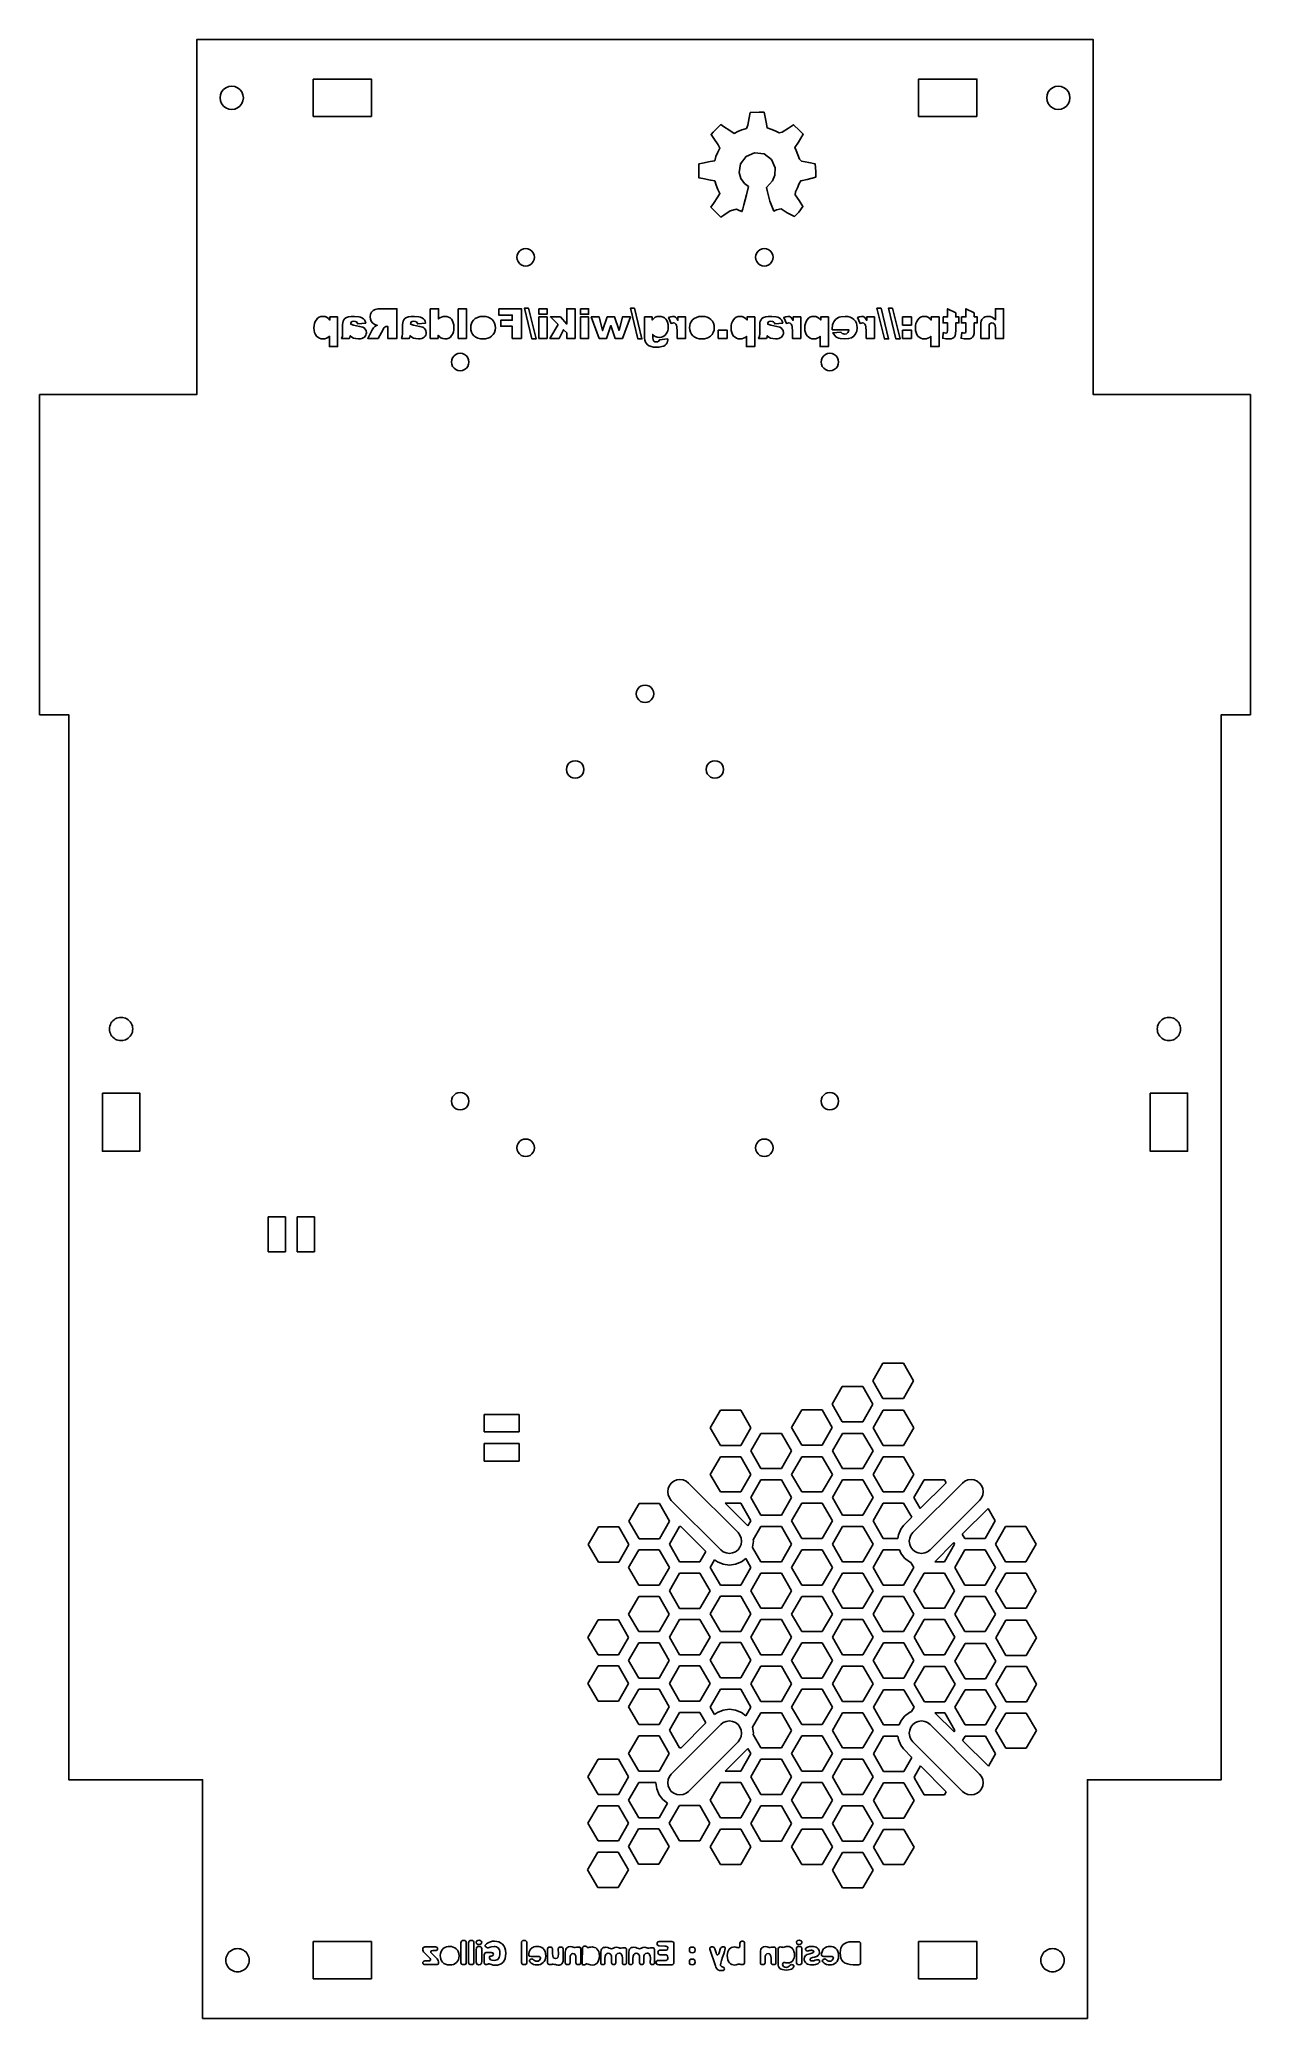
# Model space of a CAD drawing. Header units: metres. Extents: x -242 to -34, y 1890 to 2230.
import ezdxf

# ---------------------------------------------------------------- set-up
doc = ezdxf.new("R2010")
doc.units = ezdxf.units.M

msp = doc.modelspace()

# ---------------------------------------------------------------- linework, layer by layer
at = {"layer": 'GROUP0'}
for p, q in [((-199.85, 2027.71, 0.03), (-202.85, 2027.71, 0.03)), ((-202.85, 2027.71, 0.03), (-202.85, 2021.71, 0.03)), ((-199.85, 2021.71, 0.03), (-199.85, 2027.71, 0.03)), ((-197.85, 2027.71, 0.03), (-197.85, 2021.71, 0.03)), ((-194.85, 2027.71, 0.03), (-197.85, 2027.71, 0.03)), ((-194.85, 2021.71, 0.03), (-194.85, 2027.71, 0.03)), ((-202.85, 2021.71, 0.03), (-199.85, 2021.71, 0.03)), ((-197.85, 2021.71, 0.03), (-194.85, 2021.71, 0.03)), ((-97.21, 2002.54, 0.03), (-98.96, 1999.51, 0.03)), ((-98.96, 1999.51, 0.03), (-97.21, 1996.48, 0.03)), ((-93.71, 2002.54, 0.03), (-97.21, 2002.54, 0.03)), ((-91.96, 1999.51, 0.03), (-93.71, 2002.54, 0.03)), ((-93.71, 1996.48, 0.03), (-91.96, 1999.51, 0.03)), ((-104.2, 1998.53, 0.03), (-105.95, 1995.5, 0.03)), ((-100.7, 1998.53, 0.03), (-104.2, 1998.53, 0.03)), ((-98.95, 1995.5, 0.03), (-100.7, 1998.53, 0.03)), ((-97.21, 1996.48, 0.03), (-93.71, 1996.48, 0.03)), ((-165.73, 1993.75, 0.03), (-159.73, 1993.75, 0.03)), ((-165.73, 1990.75, 0.03), (-165.73, 1993.75, 0.03)), ((-159.73, 1993.75, 0.03), (-159.73, 1990.75, 0.03)), ((-125.15, 1994.49, 0.03), (-126.9, 1991.46, 0.03)), ((-121.65, 1994.49, 0.03), (-125.15, 1994.49, 0.03)), ((-119.9, 1991.46, 0.03), (-121.65, 1994.49, 0.03)), ((-111.18, 1994.52, 0.03), (-112.93, 1991.49, 0.03)), ((-107.68, 1994.52, 0.03), (-111.18, 1994.52, 0.03)), ((-105.93, 1991.49, 0.03), (-107.68, 1994.52, 0.03)), ((-105.95, 1995.5, 0.03), (-104.2, 1992.47, 0.03)), ((-104.2, 1992.47, 0.03), (-100.7, 1992.47, 0.03)), ((-100.7, 1992.47, 0.03), (-98.95, 1995.5, 0.03)), ((-97.16, 1994.49, 0.03), (-98.91, 1991.46, 0.03)), ((-93.66, 1994.49, 0.03), (-97.16, 1994.49, 0.03)), ((-91.91, 1991.46, 0.03), (-93.66, 1994.49, 0.03)), ((-159.73, 1990.75, 0.03), (-165.73, 1990.75, 0.03)), ((-126.9, 1991.46, 0.03), (-125.15, 1988.43, 0.03)), ((-121.65, 1988.43, 0.03), (-119.9, 1991.46, 0.03)), ((-118.17, 1990.5, 0.03), (-119.92, 1987.47, 0.03)), ((-114.67, 1990.5, 0.03), (-118.17, 1990.5, 0.03)), ((-112.92, 1987.47, 0.03), (-114.67, 1990.5, 0.03)), ((-112.93, 1991.49, 0.03), (-111.18, 1988.45, 0.03)), ((-107.68, 1988.45, 0.03), (-105.93, 1991.49, 0.03)), ((-104.15, 1990.5, 0.03), (-105.9, 1987.47, 0.03)), ((-100.65, 1990.5, 0.03), (-104.15, 1990.5, 0.03)), ((-98.9, 1987.47, 0.03), (-100.65, 1990.5, 0.03)), ((-98.91, 1991.46, 0.03), (-97.16, 1988.43, 0.03)), ((-93.66, 1988.43, 0.03), (-91.91, 1991.46, 0.03)), ((-165.73, 1988.75, 0.03), (-159.73, 1988.75, 0.03)), ((-165.73, 1985.75, 0.03), (-165.73, 1988.75, 0.03)), ((-159.73, 1985.75, 0.03), (-165.73, 1985.75, 0.03)), ((-159.73, 1988.75, 0.03), (-159.73, 1985.75, 0.03)), ((-125.15, 1986.49, 0.03), (-126.9, 1983.46, 0.03)), ((-125.15, 1988.43, 0.03), (-121.65, 1988.43, 0.03)), ((-121.65, 1986.49, 0.03), (-125.15, 1986.49, 0.03)), ((-119.9, 1983.46, 0.03), (-121.65, 1986.49, 0.03)), ((-119.92, 1987.47, 0.03), (-118.17, 1984.44, 0.03)), ((-114.67, 1984.44, 0.03), (-112.92, 1987.47, 0.03)), ((-111.16, 1986.49, 0.03), (-112.91, 1983.46, 0.03)), ((-111.18, 1988.45, 0.03), (-107.68, 1988.45, 0.03)), ((-107.66, 1986.49, 0.03), (-111.16, 1986.49, 0.03)), ((-105.91, 1983.46, 0.03), (-107.66, 1986.49, 0.03)), ((-105.9, 1987.47, 0.03), (-104.15, 1984.44, 0.03)), ((-100.65, 1984.44, 0.03), (-98.9, 1987.47, 0.03)), ((-97.16, 1986.49, 0.03), (-98.91, 1983.46, 0.03)), ((-97.16, 1988.43, 0.03), (-93.66, 1988.43, 0.03)), ((-93.66, 1986.49, 0.03), (-97.16, 1986.49, 0.03)), ((-91.91, 1983.46, 0.03), (-93.66, 1986.49, 0.03)), ((-133.14, 1982.3, 0.03), (-133.58, 1981.96, 0.03)), ((-132.64, 1982.51, 0.03), (-133.14, 1982.3, 0.03)), ((-132.09, 1982.58, 0.03), (-132.64, 1982.51, 0.03)), ((-131.55, 1982.51, 0.03), (-132.09, 1982.58, 0.03)), ((-131.04, 1982.3, 0.03), (-131.55, 1982.51, 0.03)), ((-130.61, 1981.96, 0.03), (-131.04, 1982.3, 0.03)), ((-126.9, 1983.46, 0.03), (-125.15, 1980.43, 0.03)), ((-121.65, 1980.43, 0.03), (-119.9, 1983.46, 0.03)), ((-118.17, 1982.5, 0.03), (-119.92, 1979.47, 0.03)), ((-118.17, 1984.44, 0.03), (-114.67, 1984.44, 0.03)), ((-114.67, 1982.5, 0.03), (-118.17, 1982.5, 0.03)), ((-112.92, 1979.47, 0.03), (-114.67, 1982.5, 0.03)), ((-112.91, 1983.46, 0.03), (-111.16, 1980.43, 0.03)), ((-107.66, 1980.43, 0.03), (-105.91, 1983.46, 0.03)), ((-104.15, 1982.5, 0.03), (-105.9, 1979.47, 0.03)), ((-104.15, 1984.44, 0.03), (-100.65, 1984.44, 0.03)), ((-100.65, 1982.5, 0.03), (-104.15, 1982.5, 0.03)), ((-98.9, 1979.47, 0.03), (-100.65, 1982.5, 0.03)), ((-98.91, 1983.46, 0.03), (-97.16, 1980.43, 0.03)), ((-93.66, 1980.43, 0.03), (-91.91, 1983.46, 0.03)), ((-90.15, 1982.5, 0.03), (-91.9, 1979.47, 0.03)), ((-86.65, 1982.5, 0.03), (-90.15, 1982.5, 0.03)), ((-86.36, 1982, 0.03), (-86.65, 1982.5, 0.03)), ((-83.14, 1982.3, 0.03), (-83.58, 1981.96, 0.03)), ((-82.64, 1982.51, 0.03), (-83.14, 1982.3, 0.03)), ((-82.09, 1982.58, 0.03), (-82.64, 1982.51, 0.03)), ((-81.55, 1982.51, 0.03), (-82.09, 1982.58, 0.03)), ((-81.04, 1982.3, 0.03), (-81.55, 1982.51, 0.03)), ((-80.61, 1981.96, 0.03), (-81.04, 1982.3, 0.03)), ((-134.12, 1981.02, 0.03), (-134.19, 1980.48, 0.03)), ((-134.19, 1980.48, 0.03), (-134.12, 1979.93, 0.03)), ((-133.91, 1981.53, 0.03), (-134.12, 1981.02, 0.03)), ((-134.12, 1979.93, 0.03), (-133.91, 1979.43, 0.03)), ((-133.72, 1981.78, 0.03), (-133.91, 1981.53, 0.03)), ((-133.91, 1979.43, 0.03), (-133.58, 1978.99, 0.03)), ((-133.58, 1981.96, 0.03), (-133.72, 1981.78, 0.03)), ((-133.58, 1978.99, 0.03), (-125.08, 1970.49, 0.03)), ((-122.11, 1973.46, 0.03), (-130.61, 1981.96, 0.03)), ((-125.15, 1980.43, 0.03), (-121.65, 1980.43, 0.03)), ((-119.92, 1979.47, 0.03), (-118.17, 1976.44, 0.03)), ((-114.67, 1976.44, 0.03), (-112.92, 1979.47, 0.03)), ((-111.16, 1980.43, 0.03), (-107.66, 1980.43, 0.03)), ((-105.9, 1979.47, 0.03), (-104.15, 1976.44, 0.03)), ((-100.65, 1976.44, 0.03), (-98.9, 1979.47, 0.03)), ((-97.16, 1980.43, 0.03), (-93.66, 1980.43, 0.03)), ((-83.58, 1981.96, 0.03), (-92.08, 1973.46, 0.03)), ((-91.9, 1979.47, 0.03), (-90.8, 1977.57, 0.03)), ((-90.8, 1977.57, 0.03), (-86.36, 1982, 0.03)), ((-89.11, 1970.49, 0.03), (-80.61, 1978.99, 0.03)), ((-80.28, 1981.53, 0.03), (-80.61, 1981.96, 0.03)), ((-80.61, 1978.99, 0.03), (-80.28, 1979.43, 0.03)), ((-80.07, 1981.02, 0.03), (-80.28, 1981.53, 0.03)), ((-80.28, 1979.43, 0.03), (-80.07, 1979.93, 0.03)), ((-79.99, 1980.48, 0.03), (-80.07, 1981.02, 0.03)), ((-80.07, 1979.93, 0.03), (-79.99, 1980.48, 0.03)), ((-139.12, 1978.47, 0.03), (-140.87, 1975.44, 0.03)), ((-140.87, 1975.44, 0.03), (-139.12, 1972.4, 0.03)), ((-135.62, 1978.47, 0.03), (-139.12, 1978.47, 0.03)), ((-133.87, 1975.44, 0.03), (-135.62, 1978.47, 0.03)), ((-135.62, 1972.4, 0.03), (-133.87, 1975.44, 0.03)), ((-121.65, 1978.49, 0.03), (-124.31, 1978.49, 0.03)), ((-124.31, 1978.49, 0.03), (-120.41, 1974.59, 0.03)), ((-119.9, 1975.46, 0.03), (-121.65, 1978.49, 0.03)), ((-120.41, 1974.59, 0.03), (-119.9, 1975.46, 0.03)), ((-118.17, 1976.44, 0.03), (-114.67, 1976.44, 0.03)), ((-111.16, 1978.49, 0.03), (-112.91, 1975.46, 0.03)), ((-112.91, 1975.46, 0.03), (-111.16, 1972.43, 0.03)), ((-107.66, 1978.49, 0.03), (-111.16, 1978.49, 0.03)), ((-105.91, 1975.46, 0.03), (-107.66, 1978.49, 0.03)), ((-107.66, 1972.43, 0.03), (-105.91, 1975.46, 0.03)), ((-104.15, 1976.44, 0.03), (-100.65, 1976.44, 0.03)), ((-97.16, 1978.49, 0.03), (-98.91, 1975.46, 0.03)), ((-98.91, 1975.46, 0.03), (-97.16, 1972.43, 0.03)), ((-93.66, 1978.49, 0.03), (-97.16, 1978.49, 0.03)), ((-93.67, 1974.68, 0.03), (-92.28, 1976.09, 0.03)), ((-92.28, 1976.09, 0.03), (-93.66, 1978.49, 0.03)), ((-83.6, 1973.17, 0.03), (-79.16, 1977.61, 0.03)), ((-79.67, 1972.43, 0.03), (-77.92, 1975.46, 0.03)), ((-77.92, 1975.46, 0.03), (-79.16, 1977.61, 0.03)), ((-146.11, 1974.45, 0.03), (-147.86, 1971.42, 0.03)), ((-142.61, 1974.45, 0.03), (-146.11, 1974.45, 0.03)), ((-140.86, 1971.42, 0.03), (-142.61, 1974.45, 0.03)), ((-139.12, 1972.4, 0.03), (-135.62, 1972.4, 0.03)), ((-132.16, 1974.5, 0.03), (-133.91, 1971.47, 0.03)), ((-131.92, 1974.5, 0.03), (-132.16, 1974.5, 0.03)), ((-127.64, 1970.22, 0.03), (-131.92, 1974.5, 0.03)), ((-121.78, 1973.03, 0.03), (-122.11, 1973.46, 0.03)), ((-121.57, 1972.52, 0.03), (-121.78, 1973.03, 0.03)), ((-121.49, 1971.98, 0.03), (-121.57, 1972.52, 0.03)), ((-118.17, 1974.5, 0.03), (-119.5, 1972.19, 0.03)), ((-119.5, 1972.19, 0.03), (-119.48, 1971.98, 0.03)), ((-114.67, 1974.5, 0.03), (-118.17, 1974.5, 0.03)), ((-112.92, 1971.47, 0.03), (-114.67, 1974.5, 0.03)), ((-111.16, 1972.43, 0.03), (-107.66, 1972.43, 0.03)), ((-104.15, 1974.5, 0.03), (-105.9, 1971.47, 0.03)), ((-100.65, 1974.5, 0.03), (-104.15, 1974.5, 0.03)), ((-98.9, 1971.47, 0.03), (-100.65, 1974.5, 0.03)), ((-97.16, 1972.43, 0.03), (-95.94, 1972.43, 0.03)), ((-95.94, 1972.43, 0.03), (-94.65, 1972.43, 0.03)), ((-94.65, 1972.43, 0.03), (-94.57, 1973.04, 0.03)), ((-94.57, 1973.04, 0.03), (-94.16, 1974.04, 0.03)), ((-94.16, 1974.04, 0.03), (-93.67, 1974.68, 0.03)), ((-92.62, 1972.52, 0.03), (-92.69, 1971.98, 0.03)), ((-92.41, 1973.03, 0.03), (-92.62, 1972.52, 0.03)), ((-92.08, 1973.46, 0.03), (-92.41, 1973.03, 0.03)), ((-83.6, 1973.17, 0.03), (-83.17, 1972.43, 0.03)), ((-83.17, 1972.43, 0.03), (-79.67, 1972.43, 0.03)), ((-76.16, 1974.48, 0.03), (-77.91, 1971.45, 0.03)), ((-72.66, 1974.48, 0.03), (-76.16, 1974.48, 0.03)), ((-70.91, 1971.45, 0.03), (-72.66, 1974.48, 0.03)), ((-147.86, 1971.42, 0.03), (-146.11, 1968.39, 0.03)), ((-142.61, 1968.39, 0.03), (-140.86, 1971.42, 0.03)), ((-139.15, 1970.49, 0.03), (-140.9, 1967.46, 0.03)), ((-135.65, 1970.49, 0.03), (-139.15, 1970.49, 0.03)), ((-133.9, 1967.46, 0.03), (-135.65, 1970.49, 0.03)), ((-133.91, 1971.47, 0.03), (-132.16, 1968.44, 0.03)), ((-128.66, 1968.44, 0.03), (-127.64, 1970.22, 0.03)), ((-126.14, 1968.78, 0.03), (-126.9, 1967.46, 0.03)), ((-125.65, 1968.41, 0.03), (-126.14, 1968.78, 0.03)), ((-125.08, 1970.49, 0.03), (-124.64, 1970.16, 0.03)), ((-124.64, 1970.16, 0.03), (-124.14, 1969.95, 0.03)), ((-124.14, 1969.95, 0.03), (-123.59, 1969.88, 0.03)), ((-123.59, 1969.88, 0.03), (-123.05, 1969.95, 0.03)), ((-123.05, 1969.95, 0.03), (-122.54, 1970.16, 0.03)), ((-122.54, 1970.16, 0.03), (-122.11, 1970.49, 0.03)), ((-122.11, 1970.49, 0.03), (-121.78, 1970.93, 0.03)), ((-121.78, 1970.93, 0.03), (-121.57, 1971.43, 0.03)), ((-121.57, 1971.43, 0.03), (-121.49, 1971.98, 0.03)), ((-120.78, 1968.99, 0.03), (-121.54, 1968.41, 0.03)), ((-119.9, 1967.46, 0.03), (-120.78, 1968.99, 0.03)), ((-119.61, 1970.94, 0.03), (-119.62, 1970.91, 0.03)), ((-119.62, 1970.91, 0.03), (-118.17, 1968.44, 0.03)), ((-119.48, 1971.98, 0.03), (-119.61, 1970.94, 0.03)), ((-114.67, 1968.44, 0.03), (-112.92, 1971.47, 0.03)), ((-111.16, 1970.49, 0.03), (-112.91, 1967.46, 0.03)), ((-107.66, 1970.49, 0.03), (-111.16, 1970.49, 0.03)), ((-105.91, 1967.46, 0.03), (-107.66, 1970.49, 0.03)), ((-105.9, 1971.47, 0.03), (-104.15, 1968.44, 0.03)), ((-100.65, 1968.44, 0.03), (-98.9, 1971.47, 0.03)), ((-97.16, 1970.49, 0.03), (-98.91, 1967.46, 0.03)), ((-94.4, 1970.49, 0.03), (-97.16, 1970.49, 0.03)), ((-94.16, 1969.92, 0.03), (-94.4, 1970.49, 0.03)), ((-93.51, 1969.07, 0.03), (-94.16, 1969.92, 0.03)), ((-92.65, 1968.41, 0.03), (-93.51, 1969.07, 0.03)), ((-92.69, 1971.98, 0.03), (-92.62, 1971.43, 0.03)), ((-92.62, 1971.43, 0.03), (-92.41, 1970.93, 0.03)), ((-92.41, 1970.93, 0.03), (-92.08, 1970.49, 0.03)), ((-92.08, 1970.49, 0.03), (-91.64, 1970.16, 0.03)), ((-91.64, 1970.16, 0.03), (-91.14, 1969.95, 0.03)), ((-91.14, 1969.95, 0.03), (-90.59, 1969.88, 0.03)), ((-90.59, 1969.88, 0.03), (-90.05, 1969.95, 0.03)), ((-90.05, 1969.95, 0.03), (-89.54, 1970.16, 0.03)), ((-89.54, 1970.16, 0.03), (-89.11, 1970.49, 0.03)), ((-88.33, 1968.44, 0.03), (-85.05, 1971.72, 0.03)), ((-86.65, 1968.44, 0.03), (-84.9, 1971.47, 0.03)), ((-84.9, 1971.47, 0.03), (-85.05, 1971.72, 0.03)), ((-83.14, 1970.49, 0.03), (-84.89, 1967.46, 0.03)), ((-79.64, 1970.49, 0.03), (-83.14, 1970.49, 0.03)), ((-77.89, 1967.46, 0.03), (-79.64, 1970.49, 0.03)), ((-77.91, 1971.45, 0.03), (-76.16, 1968.42, 0.03)), ((-72.66, 1968.42, 0.03), (-70.91, 1971.45, 0.03)), ((-146.11, 1968.39, 0.03), (-142.61, 1968.39, 0.03)), ((-140.9, 1967.46, 0.03), (-139.15, 1964.43, 0.03)), ((-135.65, 1964.43, 0.03), (-133.9, 1967.46, 0.03)), ((-132.16, 1966.48, 0.03), (-133.91, 1963.45, 0.03)), ((-132.16, 1968.44, 0.03), (-128.66, 1968.44, 0.03)), ((-128.66, 1966.48, 0.03), (-132.16, 1966.48, 0.03)), ((-126.91, 1963.45, 0.03), (-128.66, 1966.48, 0.03)), ((-126.9, 1967.46, 0.03), (-125.15, 1964.43, 0.03)), ((-124.66, 1968, 0.03), (-125.65, 1968.41, 0.03)), ((-123.59, 1967.86, 0.03), (-124.66, 1968, 0.03)), ((-122.53, 1968, 0.03), (-123.59, 1967.86, 0.03)), ((-121.54, 1968.41, 0.03), (-122.53, 1968, 0.03)), ((-121.65, 1964.43, 0.03), (-119.9, 1967.46, 0.03)), ((-118.17, 1966.5, 0.03), (-119.92, 1963.47, 0.03)), ((-118.17, 1968.44, 0.03), (-114.67, 1968.44, 0.03)), ((-114.67, 1966.5, 0.03), (-118.17, 1966.5, 0.03)), ((-112.92, 1963.47, 0.03), (-114.67, 1966.5, 0.03)), ((-112.91, 1967.46, 0.03), (-111.16, 1964.43, 0.03)), ((-107.66, 1964.43, 0.03), (-105.91, 1967.46, 0.03)), ((-104.15, 1966.5, 0.03), (-105.9, 1963.47, 0.03)), ((-104.15, 1968.44, 0.03), (-100.65, 1968.44, 0.03)), ((-100.65, 1966.5, 0.03), (-104.15, 1966.5, 0.03)), ((-98.9, 1963.47, 0.03), (-100.65, 1966.5, 0.03)), ((-98.91, 1967.46, 0.03), (-97.16, 1964.43, 0.03)), ((-93.66, 1964.43, 0.03), (-91.91, 1967.46, 0.03)), ((-92.4, 1968.31, 0.03), (-92.65, 1968.41, 0.03)), ((-91.91, 1967.46, 0.03), (-92.4, 1968.31, 0.03)), ((-90.15, 1966.5, 0.03), (-91.9, 1963.47, 0.03)), ((-86.65, 1966.5, 0.03), (-90.15, 1966.5, 0.03)), ((-88.33, 1968.44, 0.03), (-86.65, 1968.44, 0.03)), ((-84.9, 1963.47, 0.03), (-86.65, 1966.5, 0.03)), ((-84.89, 1967.46, 0.03), (-83.14, 1964.43, 0.03)), ((-79.64, 1964.43, 0.03), (-77.89, 1967.46, 0.03)), ((-76.13, 1966.5, 0.03), (-77.88, 1963.47, 0.03)), ((-76.16, 1968.42, 0.03), (-72.66, 1968.42, 0.03)), ((-72.63, 1966.5, 0.03), (-76.13, 1966.5, 0.03)), ((-70.88, 1963.47, 0.03), (-72.63, 1966.5, 0.03)), ((-139.17, 1962.49, 0.03), (-140.92, 1959.46, 0.03)), ((-135.67, 1962.49, 0.03), (-139.17, 1962.49, 0.03)), ((-139.15, 1964.43, 0.03), (-135.65, 1964.43, 0.03)), ((-133.92, 1959.46, 0.03), (-135.67, 1962.49, 0.03)), ((-133.91, 1963.45, 0.03), (-132.16, 1960.42, 0.03)), ((-128.66, 1960.42, 0.03), (-126.91, 1963.45, 0.03)), ((-125.15, 1962.52, 0.03), (-126.9, 1959.48, 0.03)), ((-125.15, 1964.43, 0.03), (-121.65, 1964.43, 0.03)), ((-121.65, 1962.52, 0.03), (-125.15, 1962.52, 0.03)), ((-119.9, 1959.48, 0.03), (-121.65, 1962.52, 0.03)), ((-119.92, 1963.47, 0.03), (-118.17, 1960.44, 0.03)), ((-114.67, 1960.44, 0.03), (-112.92, 1963.47, 0.03)), ((-111.16, 1962.49, 0.03), (-112.91, 1959.46, 0.03)), ((-111.16, 1964.43, 0.03), (-107.66, 1964.43, 0.03)), ((-107.66, 1962.49, 0.03), (-111.16, 1962.49, 0.03)), ((-105.91, 1959.46, 0.03), (-107.66, 1962.49, 0.03)), ((-105.9, 1963.47, 0.03), (-104.15, 1960.44, 0.03)), ((-100.65, 1960.44, 0.03), (-98.9, 1963.47, 0.03)), ((-97.16, 1962.49, 0.03), (-98.91, 1959.46, 0.03)), ((-97.16, 1964.43, 0.03), (-93.66, 1964.43, 0.03)), ((-93.66, 1962.49, 0.03), (-97.16, 1962.49, 0.03)), ((-91.91, 1959.46, 0.03), (-93.66, 1962.49, 0.03)), ((-91.9, 1963.47, 0.03), (-90.15, 1960.44, 0.03)), ((-86.65, 1960.44, 0.03), (-84.9, 1963.47, 0.03)), ((-83.14, 1962.49, 0.03), (-84.89, 1959.46, 0.03)), ((-83.14, 1964.43, 0.03), (-79.64, 1964.43, 0.03)), ((-79.64, 1962.49, 0.03), (-83.14, 1962.49, 0.03)), ((-77.89, 1959.46, 0.03), (-79.64, 1962.49, 0.03)), ((-77.88, 1963.47, 0.03), (-76.13, 1960.44, 0.03)), ((-72.63, 1960.44, 0.03), (-70.88, 1963.47, 0.03)), ((-146.16, 1958.48, 0.03), (-147.91, 1955.45, 0.03)), ((-142.66, 1958.48, 0.03), (-146.16, 1958.48, 0.03)), ((-140.91, 1955.45, 0.03), (-142.66, 1958.48, 0.03)), ((-140.92, 1959.46, 0.03), (-139.17, 1956.43, 0.03)), ((-135.67, 1956.43, 0.03), (-133.92, 1959.46, 0.03)), ((-132.16, 1958.5, 0.03), (-133.91, 1955.47, 0.03)), ((-132.16, 1960.42, 0.03), (-128.66, 1960.42, 0.03)), ((-128.66, 1958.5, 0.03), (-132.16, 1958.5, 0.03)), ((-126.91, 1955.47, 0.03), (-128.66, 1958.5, 0.03)), ((-126.9, 1959.48, 0.03), (-125.15, 1956.45, 0.03)), ((-121.65, 1956.45, 0.03), (-119.9, 1959.48, 0.03)), ((-118.17, 1958.53, 0.03), (-119.92, 1955.5, 0.03)), ((-118.17, 1960.44, 0.03), (-114.67, 1960.44, 0.03)), ((-114.67, 1958.53, 0.03), (-118.17, 1958.53, 0.03)), ((-112.92, 1955.5, 0.03), (-114.67, 1958.53, 0.03)), ((-112.91, 1959.46, 0.03), (-111.16, 1956.43, 0.03)), ((-107.09, 1957.41, 0.03), (-105.91, 1959.46, 0.03)), ((-104.15, 1958.5, 0.03), (-105.9, 1955.47, 0.03)), ((-104.15, 1960.44, 0.03), (-100.65, 1960.44, 0.03)), ((-100.65, 1958.5, 0.03), (-104.15, 1958.5, 0.03)), ((-98.9, 1955.47, 0.03), (-100.65, 1958.5, 0.03)), ((-98.91, 1959.46, 0.03), (-97.16, 1956.43, 0.03)), ((-93.66, 1956.43, 0.03), (-91.91, 1959.46, 0.03)), ((-90.13, 1958.5, 0.03), (-91.88, 1955.47, 0.03)), ((-90.15, 1960.44, 0.03), (-86.65, 1960.44, 0.03)), ((-86.63, 1958.5, 0.03), (-90.13, 1958.5, 0.03)), ((-84.88, 1955.47, 0.03), (-86.63, 1958.5, 0.03)), ((-84.89, 1959.46, 0.03), (-83.14, 1956.43, 0.03)), ((-79.64, 1956.43, 0.03), (-77.89, 1959.46, 0.03)), ((-76.09, 1958.43, 0.03), (-77.84, 1955.39, 0.03)), ((-76.13, 1960.44, 0.03), (-72.63, 1960.44, 0.03)), ((-72.59, 1958.43, 0.03), (-76.09, 1958.43, 0.03)), ((-70.84, 1955.39, 0.03), (-72.59, 1958.43, 0.03)), ((-147.91, 1955.45, 0.03), (-146.16, 1952.42, 0.03)), ((-142.66, 1952.42, 0.03), (-140.91, 1955.45, 0.03)), ((-139.17, 1956.43, 0.03), (-135.67, 1956.43, 0.03)), ((-133.91, 1955.47, 0.03), (-132.16, 1952.44, 0.03)), ((-128.66, 1952.44, 0.03), (-126.91, 1955.47, 0.03)), ((-125.15, 1956.45, 0.03), (-121.65, 1956.45, 0.03)), ((-119.92, 1955.5, 0.03), (-118.17, 1952.47, 0.03)), ((-114.67, 1952.47, 0.03), (-112.92, 1955.5, 0.03)), ((-111.16, 1956.43, 0.03), (-107.66, 1956.43, 0.03)), ((-107.66, 1956.43, 0.03), (-107.09, 1957.41, 0.03)), ((-105.9, 1955.47, 0.03), (-104.15, 1952.44, 0.03)), ((-100.65, 1952.44, 0.03), (-98.9, 1955.47, 0.03)), ((-97.16, 1956.43, 0.03), (-93.66, 1956.43, 0.03)), ((-91.88, 1955.47, 0.03), (-90.13, 1952.44, 0.03)), ((-86.63, 1952.44, 0.03), (-84.88, 1955.47, 0.03)), ((-83.14, 1956.43, 0.03), (-79.64, 1956.43, 0.03)), ((-77.84, 1955.39, 0.03), (-76.09, 1952.36, 0.03)), ((-72.59, 1952.36, 0.03), (-70.84, 1955.39, 0.03)), ((-146.16, 1952.42, 0.03), (-142.66, 1952.42, 0.03)), ((-139.17, 1954.52, 0.03), (-140.92, 1951.48, 0.03)), ((-135.67, 1954.52, 0.03), (-139.17, 1954.52, 0.03)), ((-133.92, 1951.48, 0.03), (-135.67, 1954.52, 0.03)), ((-132.16, 1952.44, 0.03), (-128.66, 1952.44, 0.03)), ((-125.15, 1954.54, 0.03), (-126.9, 1951.51, 0.03)), ((-121.65, 1954.54, 0.03), (-125.15, 1954.54, 0.03)), ((-119.9, 1951.51, 0.03), (-121.65, 1954.54, 0.03)), ((-118.17, 1952.47, 0.03), (-114.67, 1952.47, 0.03)), ((-111.16, 1954.52, 0.03), (-112.91, 1951.48, 0.03)), ((-107.66, 1954.52, 0.03), (-111.16, 1954.52, 0.03)), ((-107.09, 1953.54, 0.03), (-107.66, 1954.52, 0.03)), ((-105.91, 1951.48, 0.03), (-107.09, 1953.54, 0.03)), ((-104.15, 1952.44, 0.03), (-100.65, 1952.44, 0.03)), ((-97.14, 1954.52, 0.03), (-98.89, 1951.48, 0.03)), ((-93.64, 1954.52, 0.03), (-97.14, 1954.52, 0.03)), ((-91.89, 1951.48, 0.03), (-93.64, 1954.52, 0.03)), ((-90.13, 1952.44, 0.03), (-86.63, 1952.44, 0.03)), ((-83.1, 1954.41, 0.03), (-84.85, 1951.38, 0.03)), ((-79.6, 1954.41, 0.03), (-83.1, 1954.41, 0.03)), ((-77.85, 1951.38, 0.03), (-79.6, 1954.41, 0.03)), ((-76.09, 1952.36, 0.03), (-72.59, 1952.36, 0.03)), ((-146.16, 1950.53, 0.03), (-147.91, 1947.5, 0.03)), ((-142.66, 1950.53, 0.03), (-146.16, 1950.53, 0.03)), ((-140.91, 1947.5, 0.03), (-142.66, 1950.53, 0.03)), ((-140.92, 1951.48, 0.03), (-139.17, 1948.45, 0.03)), ((-139.17, 1948.45, 0.03), (-135.67, 1948.45, 0.03)), ((-135.67, 1948.45, 0.03), (-133.92, 1951.48, 0.03)), ((-132.16, 1950.53, 0.03), (-133.91, 1947.5, 0.03)), ((-128.66, 1950.53, 0.03), (-132.16, 1950.53, 0.03)), ((-126.91, 1947.5, 0.03), (-128.66, 1950.53, 0.03)), ((-126.9, 1951.51, 0.03), (-125.15, 1948.48, 0.03)), ((-125.15, 1948.48, 0.03), (-121.65, 1948.48, 0.03)), ((-121.65, 1948.48, 0.03), (-119.9, 1951.51, 0.03)), ((-118.17, 1950.5, 0.03), (-119.92, 1947.47, 0.03)), ((-114.67, 1950.5, 0.03), (-118.17, 1950.5, 0.03)), ((-112.92, 1947.47, 0.03), (-114.67, 1950.5, 0.03)), ((-112.91, 1951.48, 0.03), (-111.16, 1948.45, 0.03)), ((-111.16, 1948.45, 0.03), (-107.66, 1948.45, 0.03)), ((-107.66, 1948.45, 0.03), (-105.91, 1951.48, 0.03)), ((-104.15, 1950.5, 0.03), (-105.9, 1947.47, 0.03)), ((-100.65, 1950.5, 0.03), (-104.15, 1950.5, 0.03)), ((-98.9, 1947.47, 0.03), (-100.65, 1950.5, 0.03)), ((-98.89, 1951.48, 0.03), (-97.14, 1948.45, 0.03)), ((-97.14, 1948.45, 0.03), (-93.64, 1948.45, 0.03)), ((-93.64, 1948.45, 0.03), (-91.89, 1951.48, 0.03)), ((-90.09, 1950.43, 0.03), (-91.84, 1947.39, 0.03)), ((-86.59, 1950.43, 0.03), (-90.09, 1950.43, 0.03)), ((-84.84, 1947.39, 0.03), (-86.59, 1950.43, 0.03)), ((-84.85, 1951.38, 0.03), (-83.1, 1948.35, 0.03)), ((-83.1, 1948.35, 0.03), (-79.6, 1948.35, 0.03)), ((-79.6, 1948.35, 0.03), (-77.85, 1951.38, 0.03)), ((-76.07, 1950.43, 0.03), (-77.82, 1947.4, 0.03)), ((-72.57, 1950.43, 0.03), (-76.07, 1950.43, 0.03)), ((-70.82, 1947.4, 0.03), (-72.57, 1950.43, 0.03)), ((-147.91, 1947.5, 0.03), (-146.16, 1944.46, 0.03)), ((-142.66, 1944.46, 0.03), (-140.91, 1947.5, 0.03)), ((-139.17, 1946.57, 0.03), (-140.92, 1943.53, 0.03)), ((-135.67, 1946.57, 0.03), (-139.17, 1946.57, 0.03)), ((-133.92, 1943.53, 0.03), (-135.67, 1946.57, 0.03)), ((-133.91, 1947.5, 0.03), (-132.16, 1944.47, 0.03)), ((-128.66, 1944.47, 0.03), (-126.91, 1947.5, 0.03)), ((-125.15, 1946.52, 0.03), (-126.9, 1943.48, 0.03)), ((-121.65, 1946.52, 0.03), (-125.15, 1946.52, 0.03)), ((-119.9, 1943.48, 0.03), (-121.65, 1946.52, 0.03)), ((-119.92, 1947.47, 0.03), (-118.17, 1944.44, 0.03)), ((-114.67, 1944.44, 0.03), (-112.92, 1947.47, 0.03)), ((-111.16, 1946.52, 0.03), (-112.91, 1943.48, 0.03)), ((-107.66, 1946.52, 0.03), (-111.16, 1946.52, 0.03)), ((-105.91, 1943.48, 0.03), (-107.66, 1946.52, 0.03)), ((-105.9, 1947.47, 0.03), (-104.15, 1944.44, 0.03)), ((-100.65, 1944.44, 0.03), (-98.9, 1947.47, 0.03)), ((-97.12, 1946.46, 0.03), (-98.87, 1943.43, 0.03)), ((-93.62, 1946.46, 0.03), (-97.12, 1946.46, 0.03)), ((-91.87, 1943.43, 0.03), (-93.62, 1946.46, 0.03)), ((-91.84, 1947.39, 0.03), (-90.09, 1944.36, 0.03)), ((-86.59, 1944.36, 0.03), (-84.84, 1947.39, 0.03)), ((-83.1, 1946.46, 0.03), (-84.85, 1943.43, 0.03)), ((-79.6, 1946.46, 0.03), (-83.1, 1946.46, 0.03)), ((-77.85, 1943.43, 0.03), (-79.6, 1946.46, 0.03)), ((-77.82, 1947.4, 0.03), (-76.07, 1944.36, 0.03)), ((-72.57, 1944.36, 0.03), (-70.82, 1947.4, 0.03)), ((-146.16, 1944.46, 0.03), (-142.66, 1944.46, 0.03)), ((-140.92, 1943.53, 0.03), (-139.17, 1940.5, 0.03)), ((-135.67, 1940.5, 0.03), (-133.92, 1943.53, 0.03)), ((-132.16, 1942.53, 0.03), (-133.91, 1939.5, 0.03)), ((-132.16, 1944.47, 0.03), (-128.66, 1944.47, 0.03)), ((-128.66, 1942.53, 0.03), (-132.16, 1942.53, 0.03)), ((-127.63, 1940.74, 0.03), (-128.66, 1942.53, 0.03)), ((-126.9, 1943.48, 0.03), (-126.14, 1942.17, 0.03)), ((-126.14, 1942.17, 0.03), (-125.65, 1942.54, 0.03)), ((-125.65, 1942.54, 0.03), (-124.66, 1942.95, 0.03)), ((-124.66, 1942.95, 0.03), (-123.59, 1943.09, 0.03)), ((-123.59, 1943.09, 0.03), (-122.53, 1942.95, 0.03)), ((-122.53, 1942.95, 0.03), (-121.54, 1942.54, 0.03)), ((-121.54, 1942.54, 0.03), (-120.78, 1941.96, 0.03)), ((-120.78, 1941.96, 0.03), (-119.9, 1943.48, 0.03)), ((-118.17, 1942.5, 0.03), (-119.62, 1940.04, 0.03)), ((-118.17, 1944.44, 0.03), (-114.67, 1944.44, 0.03)), ((-114.67, 1942.5, 0.03), (-118.17, 1942.5, 0.03)), ((-112.92, 1939.47, 0.03), (-114.67, 1942.5, 0.03)), ((-112.91, 1943.48, 0.03), (-111.16, 1940.45, 0.03)), ((-107.66, 1940.45, 0.03), (-105.91, 1943.48, 0.03)), ((-104.15, 1942.5, 0.03), (-105.9, 1939.47, 0.03)), ((-104.15, 1944.44, 0.03), (-100.65, 1944.44, 0.03)), ((-100.65, 1942.5, 0.03), (-104.15, 1942.5, 0.03)), ((-98.9, 1939.47, 0.03), (-100.65, 1942.5, 0.03)), ((-98.87, 1943.43, 0.03), (-97.12, 1940.4, 0.03)), ((-94.16, 1941.04, 0.03), (-93.51, 1941.89, 0.03)), ((-93.51, 1941.89, 0.03), (-92.65, 1942.54, 0.03)), ((-92.65, 1942.54, 0.03), (-92.3, 1942.69, 0.03)), ((-92.3, 1942.69, 0.03), (-91.87, 1943.43, 0.03)), ((-90.09, 1944.36, 0.03), (-86.59, 1944.36, 0.03)), ((-86.61, 1942.48, 0.03), (-88.3, 1942.48, 0.03)), ((-85.01, 1939.19, 0.03), (-88.3, 1942.48, 0.03)), ((-84.86, 1939.45, 0.03), (-86.61, 1942.48, 0.03)), ((-84.85, 1943.43, 0.03), (-83.1, 1940.4, 0.03)), ((-79.6, 1940.4, 0.03), (-77.85, 1943.43, 0.03)), ((-76.11, 1942.45, 0.03), (-77.86, 1939.42, 0.03)), ((-72.61, 1942.45, 0.03), (-76.11, 1942.45, 0.03)), ((-76.07, 1944.36, 0.03), (-72.57, 1944.36, 0.03)), ((-70.86, 1939.42, 0.03), (-72.61, 1942.45, 0.03)), ((-139.17, 1938.51, 0.03), (-140.92, 1935.48, 0.03)), ((-139.17, 1940.5, 0.03), (-135.67, 1940.5, 0.03)), ((-135.67, 1938.51, 0.03), (-139.17, 1938.51, 0.03)), ((-133.92, 1935.48, 0.03), (-135.67, 1938.51, 0.03)), ((-133.91, 1939.5, 0.03), (-132.16, 1936.46, 0.03)), ((-125.08, 1940.46, 0.03), (-133.58, 1931.96, 0.03)), ((-131.9, 1936.46, 0.03), (-127.63, 1940.74, 0.03)), ((-124.64, 1940.8, 0.03), (-125.08, 1940.46, 0.03)), ((-124.14, 1941.01, 0.03), (-124.64, 1940.8, 0.03)), ((-123.59, 1941.08, 0.03), (-124.14, 1941.01, 0.03)), ((-123.05, 1941.01, 0.03), (-123.59, 1941.08, 0.03)), ((-122.54, 1940.8, 0.03), (-123.05, 1941.01, 0.03)), ((-122.11, 1940.46, 0.03), (-122.54, 1940.8, 0.03)), ((-121.78, 1940.03, 0.03), (-122.11, 1940.46, 0.03)), ((-121.57, 1939.52, 0.03), (-121.78, 1940.03, 0.03)), ((-121.78, 1937.93, 0.03), (-121.57, 1938.43, 0.03)), ((-121.49, 1938.98, 0.03), (-121.57, 1939.52, 0.03)), ((-121.57, 1938.43, 0.03), (-121.49, 1938.98, 0.03)), ((-119.62, 1940.04, 0.03), (-119.61, 1940, 0.03)), ((-119.61, 1940, 0.03), (-119.48, 1938.98, 0.03)), ((-119.48, 1938.98, 0.03), (-119.51, 1938.76, 0.03)), ((-119.51, 1938.76, 0.03), (-118.17, 1936.44, 0.03)), ((-114.67, 1936.44, 0.03), (-112.92, 1939.47, 0.03)), ((-111.16, 1938.52, 0.03), (-112.91, 1935.48, 0.03)), ((-111.16, 1940.45, 0.03), (-107.66, 1940.45, 0.03)), ((-107.66, 1938.52, 0.03), (-111.16, 1938.52, 0.03)), ((-105.91, 1935.48, 0.03), (-107.66, 1938.52, 0.03)), ((-105.9, 1939.47, 0.03), (-104.15, 1936.44, 0.03)), ((-100.65, 1936.44, 0.03), (-98.9, 1939.47, 0.03)), ((-97.12, 1938.46, 0.03), (-98.87, 1935.43, 0.03)), ((-97.12, 1940.4, 0.03), (-94.42, 1940.4, 0.03)), ((-95.88, 1938.46, 0.03), (-97.12, 1938.46, 0.03)), ((-94.64, 1938.46, 0.03), (-95.88, 1938.46, 0.03)), ((-94.57, 1937.91, 0.03), (-94.64, 1938.46, 0.03)), ((-94.42, 1940.4, 0.03), (-94.16, 1941.04, 0.03)), ((-92.62, 1939.52, 0.03), (-92.69, 1938.98, 0.03)), ((-92.69, 1938.98, 0.03), (-92.62, 1938.43, 0.03)), ((-92.41, 1940.03, 0.03), (-92.62, 1939.52, 0.03)), ((-92.62, 1938.43, 0.03), (-92.41, 1937.93, 0.03)), ((-92.08, 1940.46, 0.03), (-92.41, 1940.03, 0.03)), ((-91.64, 1940.8, 0.03), (-92.08, 1940.46, 0.03)), ((-91.14, 1941.01, 0.03), (-91.64, 1940.8, 0.03)), ((-90.59, 1941.08, 0.03), (-91.14, 1941.01, 0.03)), ((-90.05, 1941.01, 0.03), (-90.59, 1941.08, 0.03)), ((-89.54, 1940.8, 0.03), (-90.05, 1941.01, 0.03)), ((-89.11, 1940.46, 0.03), (-89.54, 1940.8, 0.03)), ((-80.61, 1931.96, 0.03), (-89.11, 1940.46, 0.03)), ((-85.01, 1939.19, 0.03), (-84.86, 1939.45, 0.03)), ((-83.12, 1938.46, 0.03), (-83.55, 1937.73, 0.03)), ((-79.62, 1938.46, 0.03), (-83.12, 1938.46, 0.03)), ((-83.1, 1940.4, 0.03), (-79.6, 1940.4, 0.03)), ((-77.87, 1935.43, 0.03), (-79.62, 1938.46, 0.03)), ((-77.86, 1939.42, 0.03), (-76.11, 1936.39, 0.03)), ((-72.61, 1936.39, 0.03), (-70.86, 1939.42, 0.03)), ((-140.92, 1935.48, 0.03), (-139.17, 1932.45, 0.03)), ((-135.51, 1932.73, 0.03), (-133.92, 1935.48, 0.03)), ((-132.16, 1936.46, 0.03), (-131.9, 1936.46, 0.03)), ((-130.61, 1928.99, 0.03), (-122.11, 1937.49, 0.03)), ((-124.32, 1932.45, 0.03), (-120.41, 1936.36, 0.03)), ((-122.11, 1937.49, 0.03), (-121.78, 1937.93, 0.03)), ((-121.65, 1932.45, 0.03), (-119.9, 1935.48, 0.03)), ((-119.9, 1935.48, 0.03), (-120.41, 1936.36, 0.03)), ((-118.17, 1936.44, 0.03), (-114.67, 1936.44, 0.03)), ((-112.91, 1935.48, 0.03), (-111.16, 1932.45, 0.03)), ((-107.66, 1932.45, 0.03), (-105.91, 1935.48, 0.03)), ((-104.15, 1936.44, 0.03), (-100.65, 1936.44, 0.03)), ((-98.87, 1935.43, 0.03), (-97.12, 1932.4, 0.03)), ((-94.16, 1936.92, 0.03), (-94.57, 1937.91, 0.03)), ((-93.67, 1936.27, 0.03), (-94.16, 1936.92, 0.03)), ((-93.67, 1936.27, 0.03), (-92.23, 1934.81, 0.03)), ((-93.62, 1932.4, 0.03), (-92.23, 1934.81, 0.03)), ((-92.41, 1937.93, 0.03), (-92.08, 1937.49, 0.03)), ((-92.08, 1937.49, 0.03), (-83.58, 1928.99, 0.03)), ((-79.11, 1933.29, 0.03), (-83.55, 1937.73, 0.03)), ((-79.11, 1933.29, 0.03), (-77.87, 1935.43, 0.03)), ((-76.11, 1936.39, 0.03), (-72.61, 1936.39, 0.03)), ((-146.16, 1934.53, 0.03), (-147.91, 1931.5, 0.03)), ((-147.91, 1931.5, 0.03), (-146.16, 1928.46, 0.03)), ((-142.66, 1934.53, 0.03), (-146.16, 1934.53, 0.03)), ((-140.91, 1931.5, 0.03), (-142.66, 1934.53, 0.03)), ((-142.66, 1928.46, 0.03), (-140.91, 1931.5, 0.03)), ((-139.17, 1932.45, 0.03), (-135.67, 1932.45, 0.03)), ((-135.67, 1932.45, 0.03), (-135.51, 1932.73, 0.03)), ((-133.91, 1931.53, 0.03), (-134.12, 1931.02, 0.03)), ((-133.58, 1931.96, 0.03), (-133.91, 1931.53, 0.03)), ((-124.32, 1932.45, 0.03), (-121.65, 1932.45, 0.03)), ((-118.17, 1934.5, 0.03), (-119.92, 1931.47, 0.03)), ((-119.92, 1931.47, 0.03), (-118.17, 1928.44, 0.03)), ((-114.67, 1934.5, 0.03), (-118.17, 1934.5, 0.03)), ((-112.92, 1931.47, 0.03), (-114.67, 1934.5, 0.03)), ((-114.67, 1928.44, 0.03), (-112.92, 1931.47, 0.03)), ((-111.16, 1932.45, 0.03), (-107.66, 1932.45, 0.03)), ((-104.15, 1934.5, 0.03), (-105.9, 1931.47, 0.03)), ((-105.9, 1931.47, 0.03), (-104.15, 1928.44, 0.03)), ((-100.65, 1934.5, 0.03), (-104.15, 1934.5, 0.03)), ((-98.9, 1931.47, 0.03), (-100.65, 1934.5, 0.03)), ((-100.65, 1928.44, 0.03), (-98.9, 1931.47, 0.03)), ((-97.12, 1932.4, 0.03), (-93.62, 1932.4, 0.03)), ((-90.77, 1933.35, 0.03), (-91.88, 1931.42, 0.03)), ((-91.88, 1931.42, 0.03), (-91.73, 1931.16, 0.03)), ((-90.77, 1933.35, 0.03), (-86.33, 1928.91, 0.03)), ((-80.28, 1931.53, 0.03), (-80.61, 1931.96, 0.03)), ((-80.07, 1931.02, 0.03), (-80.28, 1931.53, 0.03)), ((-146.16, 1928.46, 0.03), (-142.66, 1928.46, 0.03)), ((-139.17, 1930.52, 0.03), (-140.92, 1927.48, 0.03)), ((-136.21, 1930.52, 0.03), (-139.17, 1930.52, 0.03)), ((-136.21, 1930.48, 0.03), (-136.21, 1930.52, 0.03)), ((-136.07, 1929.41, 0.03), (-136.21, 1930.48, 0.03)), ((-135.66, 1928.42, 0.03), (-136.07, 1929.41, 0.03)), ((-135.01, 1927.57, 0.03), (-135.66, 1928.42, 0.03)), ((-134.12, 1931.02, 0.03), (-134.19, 1930.48, 0.03)), ((-134.19, 1930.48, 0.03), (-134.12, 1929.93, 0.03)), ((-134.12, 1929.93, 0.03), (-133.91, 1929.43, 0.03)), ((-133.91, 1929.43, 0.03), (-133.58, 1928.99, 0.03)), ((-133.58, 1928.99, 0.03), (-133.14, 1928.66, 0.03)), ((-133.14, 1928.66, 0.03), (-132.64, 1928.45, 0.03)), ((-132.64, 1928.45, 0.03), (-132.09, 1928.38, 0.03)), ((-132.09, 1928.38, 0.03), (-131.55, 1928.45, 0.03)), ((-131.55, 1928.45, 0.03), (-131.04, 1928.66, 0.03)), ((-131.04, 1928.66, 0.03), (-130.61, 1928.99, 0.03)), ((-125.15, 1930.51, 0.03), (-126.9, 1927.48, 0.03)), ((-121.65, 1930.51, 0.03), (-125.15, 1930.51, 0.03)), ((-119.9, 1927.48, 0.03), (-121.65, 1930.51, 0.03)), ((-118.17, 1928.44, 0.03), (-114.67, 1928.44, 0.03)), ((-111.16, 1930.51, 0.03), (-112.91, 1927.48, 0.03)), ((-107.66, 1930.51, 0.03), (-111.16, 1930.51, 0.03)), ((-105.91, 1927.48, 0.03), (-107.66, 1930.51, 0.03)), ((-104.15, 1928.44, 0.03), (-100.65, 1928.44, 0.03)), ((-97.12, 1930.46, 0.03), (-98.87, 1927.43, 0.03)), ((-93.62, 1930.46, 0.03), (-97.12, 1930.46, 0.03)), ((-91.87, 1927.43, 0.03), (-93.62, 1930.46, 0.03)), ((-91.73, 1931.16, 0.03), (-90.13, 1928.39, 0.03)), ((-90.13, 1928.39, 0.03), (-86.63, 1928.39, 0.03)), ((-86.63, 1928.39, 0.03), (-86.33, 1928.91, 0.03)), ((-83.58, 1928.99, 0.03), (-83.14, 1928.66, 0.03)), ((-83.14, 1928.66, 0.03), (-82.64, 1928.45, 0.03)), ((-82.64, 1928.45, 0.03), (-82.09, 1928.38, 0.03)), ((-82.09, 1928.38, 0.03), (-81.55, 1928.45, 0.03)), ((-81.55, 1928.45, 0.03), (-81.04, 1928.66, 0.03)), ((-81.04, 1928.66, 0.03), (-80.61, 1928.99, 0.03)), ((-80.61, 1928.99, 0.03), (-80.28, 1929.43, 0.03)), ((-80.28, 1929.43, 0.03), (-80.07, 1929.93, 0.03)), ((-79.99, 1930.48, 0.03), (-80.07, 1931.02, 0.03)), ((-80.07, 1929.93, 0.03), (-79.99, 1930.48, 0.03)), ((-146.16, 1926.53, 0.03), (-147.91, 1923.5, 0.03)), ((-142.66, 1926.53, 0.03), (-146.16, 1926.53, 0.03)), ((-140.91, 1923.5, 0.03), (-142.66, 1926.53, 0.03)), ((-140.92, 1927.48, 0.03), (-139.17, 1924.45, 0.03)), ((-139.17, 1924.45, 0.03), (-135.67, 1924.45, 0.03)), ((-135.67, 1924.45, 0.03), (-134.22, 1926.96, 0.03)), ((-134.22, 1926.96, 0.03), (-135.01, 1927.57, 0.03)), ((-132.28, 1926.38, 0.03), (-133.93, 1923.52, 0.03)), ((-132.18, 1926.55, 0.03), (-132.28, 1926.38, 0.03)), ((-130.9, 1926.55, 0.03), (-132.18, 1926.55, 0.03)), ((-128.68, 1926.55, 0.03), (-130.9, 1926.55, 0.03)), ((-126.93, 1923.52, 0.03), (-128.68, 1926.55, 0.03)), ((-126.9, 1927.48, 0.03), (-125.15, 1924.45, 0.03)), ((-125.15, 1924.45, 0.03), (-121.65, 1924.45, 0.03)), ((-121.65, 1924.45, 0.03), (-119.9, 1927.48, 0.03)), ((-118.17, 1926.5, 0.03), (-119.92, 1923.47, 0.03)), ((-114.67, 1926.5, 0.03), (-118.17, 1926.5, 0.03)), ((-112.92, 1923.47, 0.03), (-114.67, 1926.5, 0.03)), ((-112.91, 1927.48, 0.03), (-111.16, 1924.45, 0.03)), ((-111.16, 1924.45, 0.03), (-107.66, 1924.45, 0.03)), ((-107.66, 1924.45, 0.03), (-105.91, 1927.48, 0.03)), ((-104.15, 1926.5, 0.03), (-105.9, 1923.47, 0.03)), ((-100.65, 1926.5, 0.03), (-104.15, 1926.5, 0.03)), ((-98.9, 1923.47, 0.03), (-100.65, 1926.5, 0.03)), ((-98.87, 1927.43, 0.03), (-97.12, 1924.4, 0.03)), ((-97.12, 1924.4, 0.03), (-93.62, 1924.4, 0.03)), ((-93.62, 1924.4, 0.03), (-91.87, 1927.43, 0.03)), ((-147.91, 1923.5, 0.03), (-146.16, 1920.47, 0.03)), ((-142.66, 1920.47, 0.03), (-140.91, 1923.5, 0.03)), ((-139.19, 1922.57, 0.03), (-140.94, 1919.53, 0.03)), ((-135.69, 1922.57, 0.03), (-139.19, 1922.57, 0.03)), ((-133.94, 1919.53, 0.03), (-135.69, 1922.57, 0.03)), ((-133.93, 1923.52, 0.03), (-132.18, 1920.49, 0.03)), ((-128.68, 1920.49, 0.03), (-126.93, 1923.52, 0.03)), ((-125.15, 1922.51, 0.03), (-126.9, 1919.48, 0.03)), ((-121.65, 1922.51, 0.03), (-125.15, 1922.51, 0.03)), ((-119.9, 1919.48, 0.03), (-121.65, 1922.51, 0.03)), ((-119.92, 1923.47, 0.03), (-118.17, 1920.44, 0.03)), ((-114.67, 1920.44, 0.03), (-112.92, 1923.47, 0.03)), ((-111.16, 1922.51, 0.03), (-112.91, 1919.48, 0.03)), ((-107.66, 1922.51, 0.03), (-111.16, 1922.51, 0.03)), ((-105.91, 1919.48, 0.03), (-107.66, 1922.51, 0.03)), ((-105.9, 1923.47, 0.03), (-104.15, 1920.44, 0.03)), ((-100.65, 1920.44, 0.03), (-98.9, 1923.47, 0.03)), ((-97.12, 1922.46, 0.03), (-98.87, 1919.43, 0.03)), ((-93.62, 1922.46, 0.03), (-97.12, 1922.46, 0.03)), ((-91.87, 1919.43, 0.03), (-93.62, 1922.46, 0.03)), ((-146.2, 1918.55, 0.03), (-147.95, 1915.52, 0.03)), ((-142.7, 1918.55, 0.03), (-146.2, 1918.55, 0.03)), ((-146.16, 1920.47, 0.03), (-142.66, 1920.47, 0.03)), ((-140.95, 1915.52, 0.03), (-142.7, 1918.55, 0.03)), ((-140.94, 1919.53, 0.03), (-139.19, 1916.5, 0.03)), ((-135.69, 1916.5, 0.03), (-133.94, 1919.53, 0.03)), ((-132.18, 1920.49, 0.03), (-128.68, 1920.49, 0.03)), ((-126.9, 1919.48, 0.03), (-125.15, 1916.45, 0.03)), ((-121.65, 1916.45, 0.03), (-119.9, 1919.48, 0.03)), ((-118.17, 1920.44, 0.03), (-114.67, 1920.44, 0.03)), ((-112.91, 1919.48, 0.03), (-111.16, 1916.45, 0.03)), ((-107.66, 1916.45, 0.03), (-105.91, 1919.48, 0.03)), ((-104.15, 1918.5, 0.03), (-105.9, 1915.47, 0.03)), ((-104.15, 1920.44, 0.03), (-100.65, 1920.44, 0.03)), ((-100.65, 1918.5, 0.03), (-104.15, 1918.5, 0.03)), ((-98.9, 1915.47, 0.03), (-100.65, 1918.5, 0.03)), ((-98.87, 1919.43, 0.03), (-97.12, 1916.4, 0.03)), ((-93.62, 1916.4, 0.03), (-91.87, 1919.43, 0.03)), ((-147.95, 1915.52, 0.03), (-146.2, 1912.49, 0.03)), ((-142.7, 1912.49, 0.03), (-140.95, 1915.52, 0.03)), ((-139.19, 1916.5, 0.03), (-135.69, 1916.5, 0.03)), ((-125.15, 1916.45, 0.03), (-121.65, 1916.45, 0.03)), ((-111.16, 1916.45, 0.03), (-107.66, 1916.45, 0.03)), ((-105.9, 1915.47, 0.03), (-104.15, 1912.44, 0.03)), ((-100.65, 1912.44, 0.03), (-98.9, 1915.47, 0.03)), ((-97.12, 1916.4, 0.03), (-93.62, 1916.4, 0.03)), ((-146.2, 1912.49, 0.03), (-142.7, 1912.49, 0.03)), ((-104.15, 1912.44, 0.03), (-100.65, 1912.44, 0.03))]:
    msp.add_line(p, q, dxfattribs=at)
at = {"layer": 'Layer0'}
for points in [[(-242.09, 2168.98, 0.03), (-215.09, 2168.98, 0.03), (-215.09, 2229.98, 0.03), (-61.09, 2229.98, 0.03), (-61.09, 2168.98, 0.03), (-34.09, 2168.98, 0.03), (-34.09, 2113.98, 0.03), (-39.09, 2113.98, 0.03), (-39.09, 1930.98, 0.03), (-62.09, 1930.98, 0.03), (-62.09, 1889.98, 0.03), (-214.09, 1889.98, 0.03), (-214.09, 1930.98, 0.03), (-237.09, 1930.98, 0.03), (-237.09, 2113.98, 0.03), (-242.09, 2113.98, 0.03), (-242.09, 2168.98, 0.03)], [(-207.68, 2218.56, 0.03), (-207.36, 2218.98, 0.03), (-207.16, 2219.46, 0.03), (-207.09, 2219.98, 0.03), (-207.16, 2220.49, 0.03), (-207.36, 2220.98, 0.03), (-207.68, 2221.39, 0.03), (-208.09, 2221.71, 0.03), (-208.58, 2221.91, 0.03), (-209.09, 2221.98, 0.03), (-209.61, 2221.91, 0.03), (-210.09, 2221.71, 0.03), (-210.51, 2221.39, 0.03), (-210.83, 2220.98, 0.03), (-211.03, 2220.49, 0.03), (-211.09, 2219.98, 0.03), (-211.03, 2219.46, 0.03), (-210.83, 2218.98, 0.03), (-210.51, 2218.56, 0.03), (-210.09, 2218.24, 0.03), (-209.61, 2218.04, 0.03), (-209.09, 2217.98, 0.03), (-208.58, 2218.04, 0.03), (-208.09, 2218.24, 0.03), (-207.68, 2218.56, 0.03)], [(-195.09, 2223.18, 0.03), (-195.09, 2216.78, 0.03), (-185.09, 2216.78, 0.03), (-185.09, 2223.18, 0.03), (-195.09, 2223.18, 0.03)], [(-81.09, 2216.78, 0.03), (-81.09, 2223.18, 0.03), (-91.09, 2223.18, 0.03), (-91.09, 2216.78, 0.03), (-81.09, 2216.78, 0.03)], [(-67.61, 2218.04, 0.03), (-67.09, 2217.98, 0.03), (-66.58, 2218.04, 0.03), (-66.09, 2218.24, 0.03), (-65.68, 2218.56, 0.03), (-65.36, 2218.98, 0.03), (-65.16, 2219.46, 0.03), (-65.09, 2219.98, 0.03), (-65.16, 2220.49, 0.03), (-65.36, 2220.98, 0.03), (-65.68, 2221.39, 0.03), (-66.09, 2221.71, 0.03), (-66.58, 2221.91, 0.03), (-67.09, 2221.98, 0.03), (-67.61, 2221.91, 0.03), (-68.09, 2221.71, 0.03), (-68.51, 2221.39, 0.03), (-68.83, 2220.98, 0.03), (-69.03, 2220.49, 0.03), (-69.09, 2219.98, 0.03), (-69.03, 2219.46, 0.03), (-68.83, 2218.98, 0.03), (-68.51, 2218.56, 0.03), (-68.09, 2218.24, 0.03), (-67.61, 2218.04, 0.03)], [(-128.86, 2208.62, 0.03), (-128.86, 2207.98, 0.03), (-128.86, 2206.84, 0.03), (-128.86, 2206.24, 0.03), (-128.15, 2206.1, 0.03), (-126.84, 2205.84, 0.03), (-126.11, 2205.69, 0.03), (-125.89, 2204.95, 0.03), (-125.59, 2204.22, 0.03), (-125.22, 2203.53, 0.03), (-125.56, 2202.95, 0.03), (-126.31, 2201.84, 0.03), (-126.76, 2201.16, 0.03), (-126.38, 2200.78, 0.03), (-125.58, 2199.98, 0.03), (-125.08, 2199.48, 0.03), (-124.57, 2199.81, 0.03), (-123.46, 2200.55, 0.03), (-122.36, 2200.82, 0.03), (-121.91, 2200.6, 0.03), (-121.45, 2200.41, 0.03), (-121.26, 2200.9, 0.03), (-121.1, 2201.57, 0.03), (-120.68, 2203.29, 0.03), (-120.34, 2204.71, 0.03), (-121, 2205.22, 0.03), (-121.63, 2206.09, 0.03), (-121.92, 2207.15, 0.03), (-121.69, 2208.65, 0.03), (-120.73, 2209.9, 0.03), (-119.27, 2210.53, 0.03), (-117.64, 2210.34, 0.03), (-116.37, 2209.4, 0.03), (-115.72, 2207.94, 0.03), (-115.78, 2206.67, 0.03), (-116.22, 2205.69, 0.03), (-117.2, 2204.57, 0.03), (-117.08, 2204.07, 0.03), (-116.64, 2202.22, 0.03), (-115.94, 2200.5, 0.03), (-115.5, 2200.7, 0.03), (-114.68, 2200.9, 0.03), (-113.67, 2200.22, 0.03), (-112.41, 2199.6, 0.03), (-111.69, 2200.32, 0.03), (-110.97, 2201.32, 0.03), (-111.63, 2202.31, 0.03), (-112.29, 2203.31, 0.03), (-112.23, 2203.81, 0.03), (-111.89, 2204.51, 0.03), (-111.62, 2205.26, 0.03), (-111.34, 2205.71, 0.03), (-110.21, 2205.94, 0.03), (-108.75, 2206.35, 0.03), (-108.75, 2207.31, 0.03), (-108.88, 2208.64, 0.03), (-109.97, 2208.85, 0.03), (-111.19, 2209.09, 0.03), (-111.57, 2209.45, 0.03), (-111.82, 2210.2, 0.03), (-112.15, 2210.92, 0.03), (-112.35, 2211.45, 0.03), (-111.75, 2212.34, 0.03), (-110.9, 2213.74, 0.03), (-111.54, 2214.37, 0.03), (-112.6, 2215.33, 0.03), (-113.45, 2214.76, 0.03), (-114.51, 2214.05, 0.03), (-115.04, 2213.93, 0.03), (-115.74, 2214.29, 0.03), (-116.48, 2214.58, 0.03), (-117.08, 2214.8, 0.03), (-117.27, 2215.76, 0.03), (-117.64, 2217.48, 0.03), (-118.46, 2217.48, 0.03), (-120, 2217.44, 0.03), (-120.18, 2216.53, 0.03), (-120.43, 2215.25, 0.03), (-120.67, 2214.71, 0.03), (-121.44, 2214.47, 0.03), (-122.17, 2214.16, 0.03), (-122.77, 2213.84, 0.03), (-123.5, 2214.33, 0.03), (-124.6, 2215.06, 0.03), (-125.07, 2215.37, 0.03), (-125.59, 2214.85, 0.03), (-126.39, 2214.05, 0.03), (-126.75, 2213.68, 0.03), (-126.29, 2213, 0.03), (-125.55, 2211.89, 0.03), (-125.23, 2211.32, 0.03), (-125.6, 2210.63, 0.03), (-125.9, 2209.9, 0.03), (-126.12, 2209.16, 0.03), (-126.88, 2209.01, 0.03), (-128.19, 2208.75, 0.03), (-128.86, 2208.62, 0.03)], [(-158.98, 2194.02, 0.03), (-159.34, 2193.87, 0.03), (-159.65, 2193.63, 0.03), (-159.89, 2193.32, 0.03), (-160.04, 2192.96, 0.03), (-160.09, 2192.57, 0.03), (-160.04, 2192.18, 0.03), (-159.89, 2191.82, 0.03), (-159.65, 2191.51, 0.03), (-159.34, 2191.27, 0.03), (-158.98, 2191.12, 0.03), (-158.59, 2191.07, 0.03), (-158.21, 2191.12, 0.03), (-157.84, 2191.27, 0.03), (-157.53, 2191.51, 0.03), (-157.29, 2191.82, 0.03), (-157.14, 2192.18, 0.03), (-157.09, 2192.57, 0.03), (-157.14, 2192.96, 0.03), (-157.29, 2193.32, 0.03), (-157.53, 2193.63, 0.03), (-157.84, 2193.87, 0.03), (-158.21, 2194.02, 0.03), (-158.59, 2194.07, 0.03), (-158.98, 2194.02, 0.03)], [(-118.89, 2191.82, 0.03), (-118.65, 2191.51, 0.03), (-118.34, 2191.27, 0.03), (-117.98, 2191.12, 0.03), (-117.59, 2191.07, 0.03), (-117.21, 2191.12, 0.03), (-116.84, 2191.27, 0.03), (-116.53, 2191.51, 0.03), (-116.29, 2191.82, 0.03), (-116.14, 2192.18, 0.03), (-116.09, 2192.57, 0.03), (-116.14, 2192.96, 0.03), (-116.29, 2193.32, 0.03), (-116.53, 2193.63, 0.03), (-116.84, 2193.87, 0.03), (-117.21, 2194.02, 0.03), (-117.59, 2194.07, 0.03), (-117.98, 2194.02, 0.03), (-118.34, 2193.87, 0.03), (-118.65, 2193.63, 0.03), (-118.89, 2193.32, 0.03), (-119.04, 2192.96, 0.03), (-119.09, 2192.57, 0.03), (-119.04, 2192.18, 0.03), (-118.89, 2191.82, 0.03)], [(-184.96, 2180.11, 0.03), (-185.72, 2178.63, 0.03), (-183.94, 2178.63, 0.03), (-183.1, 2180.19, 0.03), (-182.95, 2180.44, 0.03), (-182.81, 2180.58, 0.03), (-182.63, 2180.67, 0.03), (-182.43, 2180.7, 0.03), (-182.29, 2180.7, 0.03), (-182.29, 2178.63, 0.03), (-180.71, 2178.63, 0.03), (-180.71, 2183.73, 0.03), (-183.33, 2183.73, 0.03), (-183.98, 2183.7, 0.03), (-184.45, 2183.61, 0.03), (-184.8, 2183.43, 0.03), (-185.07, 2183.14, 0.03), (-185.25, 2182.77, 0.03), (-185.31, 2182.32, 0.03), (-185.26, 2181.92, 0.03), (-185.13, 2181.58, 0.03), (-184.91, 2181.3, 0.03), (-184.63, 2181.08, 0.03), (-184.39, 2180.97, 0.03), (-184.08, 2180.88, 0.03), (-184.49, 2180.69, 0.03), (-184.74, 2180.43, 0.03), (-184.96, 2180.11, 0.03)], [(-174.98, 2183.73, 0.03), (-174.98, 2178.63, 0.03), (-173.65, 2178.63, 0.03), (-173.65, 2179.18, 0.03), (-173.38, 2178.89, 0.03), (-173.14, 2178.71, 0.03), (-172.82, 2178.59, 0.03), (-172.46, 2178.55, 0.03), (-172.11, 2178.58, 0.03), (-171.8, 2178.69, 0.03), (-171.53, 2178.87, 0.03), (-171.31, 2179.12, 0.03), (-171.13, 2179.42, 0.03), (-171.01, 2179.76, 0.03), (-170.93, 2180.12, 0.03), (-170.91, 2180.52, 0.03), (-170.94, 2180.95, 0.03), (-171.02, 2181.33, 0.03), (-171.16, 2181.65, 0.03), (-171.35, 2181.92, 0.03), (-171.58, 2182.14, 0.03), (-171.85, 2182.29, 0.03), (-172.14, 2182.38, 0.03), (-172.47, 2182.41, 0.03), (-172.78, 2182.38, 0.03), (-173.07, 2182.3, 0.03), (-173.32, 2182.16, 0.03), (-173.55, 2181.96, 0.03), (-173.55, 2183.73, 0.03), (-174.98, 2183.73, 0.03)], [(-170.18, 2183.73, 0.03), (-170.18, 2178.63, 0.03), (-168.76, 2178.63, 0.03), (-168.76, 2183.73, 0.03), (-170.18, 2183.73, 0.03)], [(-163.21, 2183.73, 0.03), (-163.21, 2182.64, 0.03), (-160.89, 2182.64, 0.03), (-160.89, 2181.74, 0.03), (-162.87, 2181.74, 0.03), (-162.87, 2180.71, 0.03), (-160.89, 2180.71, 0.03), (-160.89, 2178.63, 0.03), (-159.31, 2178.63, 0.03), (-159.31, 2183.73, 0.03), (-163.21, 2183.73, 0.03)], [(-158.08, 2183.82, 0.03), (-158.8, 2183.82, 0.03), (-157.52, 2178.54, 0.03), (-156.81, 2178.54, 0.03), (-158.08, 2183.82, 0.03)], [(-156.33, 2183.73, 0.03), (-156.33, 2182.77, 0.03), (-154.91, 2182.77, 0.03), (-154.91, 2183.73, 0.03), (-156.33, 2183.73, 0.03)], [(-153.03, 2181.03, 0.03), (-154.43, 2178.63, 0.03), (-152.84, 2178.63, 0.03), (-152.09, 2180.11, 0.03), (-151.55, 2179.59, 0.03), (-151.55, 2178.63, 0.03), (-150.11, 2178.63, 0.03), (-150.11, 2183.73, 0.03), (-151.55, 2183.73, 0.03), (-151.55, 2181.1, 0.03), (-152.61, 2182.33, 0.03), (-154.35, 2182.33, 0.03), (-153.03, 2181.03, 0.03)], [(-149.2, 2183.73, 0.03), (-149.2, 2182.77, 0.03), (-147.79, 2182.77, 0.03), (-147.79, 2183.73, 0.03), (-149.2, 2183.73, 0.03)], [(-139.88, 2183.82, 0.03), (-140.6, 2183.82, 0.03), (-139.32, 2178.54, 0.03), (-138.61, 2178.54, 0.03), (-139.88, 2183.82, 0.03)], [(-97.53, 2183.82, 0.03), (-98.25, 2183.82, 0.03), (-96.97, 2178.54, 0.03), (-96.25, 2178.54, 0.03), (-97.53, 2183.82, 0.03)], [(-95.55, 2183.82, 0.03), (-96.27, 2183.82, 0.03), (-94.99, 2178.54, 0.03), (-94.27, 2178.54, 0.03), (-95.55, 2183.82, 0.03)], [(-86.9, 2182.33, 0.03), (-86.9, 2181.29, 0.03), (-86.12, 2181.29, 0.03), (-86.12, 2179.98, 0.03), (-86.16, 2179.67, 0.03), (-86.26, 2179.58, 0.03), (-86.41, 2179.55, 0.03), (-86.85, 2179.64, 0.03), (-86.95, 2178.66, 0.03), (-86.44, 2178.58, 0.03), (-85.97, 2178.55, 0.03), (-85.51, 2178.58, 0.03), (-85.19, 2178.68, 0.03), (-84.97, 2178.85, 0.03), (-84.82, 2179.09, 0.03), (-84.73, 2179.46, 0.03), (-84.7, 2179.99, 0.03), (-84.7, 2181.29, 0.03), (-84.18, 2181.29, 0.03), (-84.18, 2182.33, 0.03), (-84.7, 2182.33, 0.03), (-84.7, 2183, 0.03), (-86.12, 2183.73, 0.03), (-86.12, 2182.33, 0.03), (-86.9, 2182.33, 0.03)], [(-83.74, 2182.33, 0.03), (-83.74, 2181.29, 0.03), (-82.96, 2181.29, 0.03), (-82.96, 2179.98, 0.03), (-83, 2179.67, 0.03), (-83.1, 2179.58, 0.03), (-83.25, 2179.55, 0.03), (-83.68, 2179.64, 0.03), (-83.79, 2178.66, 0.03), (-83.28, 2178.58, 0.03), (-82.81, 2178.55, 0.03), (-82.35, 2178.58, 0.03), (-82.03, 2178.68, 0.03), (-81.81, 2178.85, 0.03), (-81.66, 2179.09, 0.03), (-81.57, 2179.46, 0.03), (-81.54, 2179.99, 0.03), (-81.54, 2181.29, 0.03), (-81.02, 2181.29, 0.03), (-81.02, 2182.33, 0.03), (-81.54, 2182.33, 0.03), (-81.54, 2183, 0.03), (-82.96, 2183.73, 0.03), (-82.96, 2182.33, 0.03), (-83.74, 2182.33, 0.03)], [(-80.38, 2181.32, 0.03), (-80.4, 2180.98, 0.03), (-80.4, 2178.63, 0.03), (-78.98, 2178.63, 0.03), (-78.98, 2180.66, 0.03), (-78.95, 2180.96, 0.03), (-78.85, 2181.16, 0.03), (-78.7, 2181.26, 0.03), (-78.49, 2181.3, 0.03), (-78.26, 2181.25, 0.03), (-78.07, 2181.1, 0.03), (-77.95, 2180.83, 0.03), (-77.91, 2180.41, 0.03), (-77.91, 2178.63, 0.03), (-76.5, 2178.63, 0.03), (-76.5, 2183.73, 0.03), (-77.91, 2183.73, 0.03), (-77.91, 2181.85, 0.03), (-78.2, 2182.11, 0.03), (-78.49, 2182.28, 0.03), (-78.8, 2182.38, 0.03), (-79.16, 2182.41, 0.03), (-79.44, 2182.39, 0.03), (-79.68, 2182.32, 0.03), (-79.89, 2182.21, 0.03), (-80.07, 2182.06, 0.03), (-80.22, 2181.86, 0.03), (-80.32, 2181.61, 0.03), (-80.38, 2181.32, 0.03)], [(-194.93, 2180.84, 0.03), (-194.96, 2180.44, 0.03), (-194.93, 2180.01, 0.03), (-194.85, 2179.63, 0.03), (-194.71, 2179.3, 0.03), (-194.52, 2179.03, 0.03), (-194.28, 2178.82, 0.03), (-194.02, 2178.67, 0.03), (-193.72, 2178.58, 0.03), (-193.4, 2178.55, 0.03), (-193.09, 2178.58, 0.03), (-192.8, 2178.66, 0.03), (-192.55, 2178.8, 0.03), (-192.32, 2178.99, 0.03), (-192.32, 2177.23, 0.03), (-190.89, 2177.23, 0.03), (-190.89, 2182.33, 0.03), (-192.22, 2182.33, 0.03), (-192.22, 2181.78, 0.03), (-192.48, 2182.07, 0.03), (-192.72, 2182.25, 0.03), (-193.05, 2182.37, 0.03), (-193.41, 2182.41, 0.03), (-193.76, 2182.37, 0.03), (-194.06, 2182.27, 0.03), (-194.33, 2182.09, 0.03), (-194.55, 2181.84, 0.03), (-194.73, 2181.54, 0.03), (-194.86, 2181.21, 0.03), (-194.93, 2180.84, 0.03)], [(-190.07, 2179.01, 0.03), (-190.21, 2178.63, 0.03), (-188.88, 2178.63, 0.03), (-188.78, 2178.85, 0.03), (-188.73, 2179.08, 0.03), (-188.45, 2178.85, 0.03), (-188.18, 2178.7, 0.03), (-187.77, 2178.59, 0.03), (-187.31, 2178.55, 0.03), (-186.99, 2178.57, 0.03), (-186.72, 2178.62, 0.03), (-186.49, 2178.72, 0.03), (-186.3, 2178.85, 0.03), (-186.15, 2179.02, 0.03), (-186.04, 2179.2, 0.03), (-185.98, 2179.39, 0.03), (-185.96, 2179.61, 0.03), (-186.02, 2179.99, 0.03), (-186.21, 2180.3, 0.03), (-186.36, 2180.43, 0.03), (-186.56, 2180.54, 0.03), (-187.12, 2180.7, 0.03), (-188.15, 2180.93, 0.03), (-188.65, 2181.1, 0.03), (-188.62, 2181.32, 0.03), (-188.54, 2181.46, 0.03), (-188.4, 2181.54, 0.03), (-188.16, 2181.57, 0.03), (-187.86, 2181.54, 0.03), (-187.64, 2181.46, 0.03), (-187.52, 2181.33, 0.03), (-187.42, 2181.13, 0.03), (-186.07, 2181.27, 0.03), (-186.16, 2181.59, 0.03), (-186.29, 2181.83, 0.03), (-186.47, 2182.02, 0.03), (-186.71, 2182.18, 0.03), (-186.94, 2182.28, 0.03), (-187.24, 2182.35, 0.03), (-187.98, 2182.41, 0.03), (-188.55, 2182.39, 0.03), (-189, 2182.34, 0.03), (-189.36, 2182.23, 0.03), (-189.65, 2182.04, 0.03), (-189.81, 2181.85, 0.03), (-189.93, 2181.6, 0.03), (-190.01, 2181.32, 0.03), (-190.04, 2181.05, 0.03), (-190.04, 2179.42, 0.03), (-190.07, 2179.01, 0.03)], [(-179.78, 2179.01, 0.03), (-179.92, 2178.63, 0.03), (-178.59, 2178.63, 0.03), (-178.49, 2178.85, 0.03), (-178.44, 2179.08, 0.03), (-178.16, 2178.85, 0.03), (-177.88, 2178.7, 0.03), (-177.48, 2178.59, 0.03), (-177.01, 2178.55, 0.03), (-176.7, 2178.57, 0.03), (-176.43, 2178.62, 0.03), (-176.2, 2178.72, 0.03), (-176.01, 2178.85, 0.03), (-175.86, 2179.02, 0.03), (-175.75, 2179.2, 0.03), (-175.69, 2179.39, 0.03), (-175.67, 2179.61, 0.03), (-175.73, 2179.99, 0.03), (-175.91, 2180.3, 0.03), (-176.06, 2180.43, 0.03), (-176.26, 2180.54, 0.03), (-176.82, 2180.7, 0.03), (-177.86, 2180.93, 0.03), (-178.36, 2181.1, 0.03), (-178.33, 2181.32, 0.03), (-178.25, 2181.46, 0.03), (-178.1, 2181.54, 0.03), (-177.87, 2181.57, 0.03), (-177.57, 2181.54, 0.03), (-177.35, 2181.46, 0.03), (-177.23, 2181.33, 0.03), (-177.13, 2181.13, 0.03), (-175.78, 2181.27, 0.03), (-175.87, 2181.59, 0.03), (-176, 2181.83, 0.03), (-176.17, 2182.02, 0.03), (-176.41, 2182.18, 0.03), (-176.64, 2182.28, 0.03), (-176.95, 2182.35, 0.03), (-177.69, 2182.41, 0.03), (-178.26, 2182.39, 0.03), (-178.71, 2182.34, 0.03), (-179.06, 2182.23, 0.03), (-179.35, 2182.04, 0.03), (-179.51, 2181.85, 0.03), (-179.64, 2181.6, 0.03), (-179.72, 2181.32, 0.03), (-179.74, 2181.05, 0.03), (-179.74, 2179.42, 0.03), (-179.78, 2179.01, 0.03)], [(-168, 2180.85, 0.03), (-168.03, 2180.49, 0.03), (-168, 2180.08, 0.03), (-167.89, 2179.71, 0.03), (-167.71, 2179.38, 0.03), (-167.47, 2179.09, 0.03), (-167.16, 2178.85, 0.03), (-166.79, 2178.68, 0.03), (-166.38, 2178.58, 0.03), (-165.9, 2178.55, 0.03), (-165.48, 2178.58, 0.03), (-165.1, 2178.66, 0.03), (-164.76, 2178.8, 0.03), (-164.46, 2179, 0.03), (-164.17, 2179.3, 0.03), (-163.96, 2179.65, 0.03), (-163.83, 2180.04, 0.03), (-163.79, 2180.47, 0.03), (-163.82, 2180.87, 0.03), (-163.93, 2181.24, 0.03), (-164.11, 2181.57, 0.03), (-164.36, 2181.86, 0.03), (-164.67, 2182.1, 0.03), (-165.03, 2182.27, 0.03), (-165.44, 2182.37, 0.03), (-165.9, 2182.41, 0.03), (-166.42, 2182.37, 0.03), (-166.87, 2182.25, 0.03), (-167.26, 2182.05, 0.03), (-167.58, 2181.77, 0.03), (-167.78, 2181.49, 0.03), (-167.92, 2181.19, 0.03), (-168, 2180.85, 0.03)], [(-156.33, 2182.33, 0.03), (-156.33, 2178.63, 0.03), (-154.91, 2178.63, 0.03), (-154.91, 2182.33, 0.03), (-156.33, 2182.33, 0.03)], [(-149.2, 2182.33, 0.03), (-149.2, 2178.63, 0.03), (-147.79, 2178.63, 0.03), (-147.79, 2182.33, 0.03), (-149.2, 2182.33, 0.03)], [(-145.96, 2182.33, 0.03), (-147.32, 2182.33, 0.03), (-145.96, 2178.63, 0.03), (-144.7, 2178.63, 0.03), (-143.95, 2180.85, 0.03), (-143.23, 2178.63, 0.03), (-141.96, 2178.63, 0.03), (-140.59, 2182.33, 0.03), (-141.96, 2182.33, 0.03), (-142.56, 2180, 0.03), (-143.31, 2182.33, 0.03), (-144.59, 2182.33, 0.03), (-145.37, 2179.99, 0.03), (-145.96, 2182.33, 0.03)], [(-136.85, 2182.33, 0.03), (-138.17, 2182.33, 0.03), (-138.17, 2178.84, 0.03), (-138.18, 2178.67, 0.03), (-138.14, 2178.33, 0.03), (-138.03, 2178.01, 0.03), (-137.86, 2177.73, 0.03), (-137.64, 2177.5, 0.03), (-137.36, 2177.33, 0.03), (-137.01, 2177.22, 0.03), (-136.61, 2177.15, 0.03), (-136.15, 2177.13, 0.03), (-135.64, 2177.15, 0.03), (-135.21, 2177.22, 0.03), (-134.87, 2177.32, 0.03), (-134.62, 2177.47, 0.03), (-134.44, 2177.65, 0.03), (-134.31, 2177.86, 0.03), (-134.23, 2178.09, 0.03), (-134.2, 2178.36, 0.03), (-134.21, 2178.55, 0.03), (-135.59, 2178.39, 0.03), (-135.65, 2178.23, 0.03), (-135.75, 2178.13, 0.03), (-135.92, 2178.05, 0.03), (-136.14, 2178.02, 0.03), (-136.41, 2178.06, 0.03), (-136.6, 2178.18, 0.03), (-136.71, 2178.41, 0.03), (-136.75, 2178.75, 0.03), (-136.75, 2179.31, 0.03), (-136.54, 2179.1, 0.03), (-136.33, 2178.95, 0.03), (-135.99, 2178.82, 0.03), (-135.62, 2178.78, 0.03), (-135.27, 2178.82, 0.03), (-134.95, 2178.94, 0.03), (-134.67, 2179.14, 0.03), (-134.43, 2179.43, 0.03), (-134.29, 2179.68, 0.03), (-134.18, 2179.96, 0.03), (-134.12, 2180.28, 0.03), (-134.1, 2180.64, 0.03), (-134.13, 2181.05, 0.03), (-134.21, 2181.4, 0.03), (-134.34, 2181.71, 0.03), (-134.52, 2181.96, 0.03), (-134.75, 2182.15, 0.03), (-135, 2182.3, 0.03), (-135.29, 2182.38, 0.03), (-135.61, 2182.41, 0.03), (-136.01, 2182.37, 0.03), (-136.32, 2182.26, 0.03), (-136.6, 2182.07, 0.03), (-136.85, 2181.78, 0.03), (-136.85, 2182.33, 0.03)], [(-133.68, 2182.36, 0.03), (-134.04, 2182.21, 0.03), (-133.6, 2181.21, 0.03), (-133.2, 2181.31, 0.03), (-132.96, 2181.25, 0.03), (-132.77, 2181.08, 0.03), (-132.68, 2180.88, 0.03), (-132.61, 2180.62, 0.03), (-132.55, 2179.87, 0.03), (-132.55, 2178.63, 0.03), (-131.13, 2178.63, 0.03), (-131.13, 2182.33, 0.03), (-132.45, 2182.33, 0.03), (-132.45, 2181.72, 0.03), (-132.65, 2182.05, 0.03), (-132.85, 2182.26, 0.03), (-133.08, 2182.37, 0.03), (-133.35, 2182.41, 0.03), (-133.68, 2182.36, 0.03)], [(-130.4, 2180.85, 0.03), (-130.43, 2180.49, 0.03), (-130.4, 2180.08, 0.03), (-130.29, 2179.71, 0.03), (-130.12, 2179.38, 0.03), (-129.87, 2179.09, 0.03), (-129.56, 2178.85, 0.03), (-129.19, 2178.68, 0.03), (-128.78, 2178.58, 0.03), (-128.3, 2178.55, 0.03), (-127.88, 2178.58, 0.03), (-127.5, 2178.66, 0.03), (-127.16, 2178.8, 0.03), (-126.86, 2179, 0.03), (-126.57, 2179.3, 0.03), (-126.36, 2179.65, 0.03), (-126.23, 2180.04, 0.03), (-126.19, 2180.47, 0.03), (-126.22, 2180.87, 0.03), (-126.33, 2181.24, 0.03), (-126.51, 2181.57, 0.03), (-126.76, 2181.86, 0.03), (-127.07, 2182.1, 0.03), (-127.43, 2182.27, 0.03), (-127.84, 2182.37, 0.03), (-128.3, 2182.41, 0.03), (-128.82, 2182.37, 0.03), (-129.27, 2182.25, 0.03), (-129.66, 2182.05, 0.03), (-129.98, 2181.77, 0.03), (-130.18, 2181.49, 0.03), (-130.32, 2181.19, 0.03), (-130.4, 2180.85, 0.03)], [(-125.51, 2180.05, 0.03), (-125.51, 2178.63, 0.03), (-123.99, 2178.63, 0.03), (-123.99, 2180.05, 0.03), (-125.51, 2180.05, 0.03)], [(-123.29, 2180.84, 0.03), (-123.31, 2180.44, 0.03), (-123.28, 2180.01, 0.03), (-123.2, 2179.63, 0.03), (-123.06, 2179.3, 0.03), (-122.87, 2179.03, 0.03), (-122.63, 2178.82, 0.03), (-122.37, 2178.67, 0.03), (-122.08, 2178.58, 0.03), (-121.75, 2178.55, 0.03), (-121.44, 2178.58, 0.03), (-121.16, 2178.66, 0.03), (-120.9, 2178.8, 0.03), (-120.68, 2178.99, 0.03), (-120.68, 2177.23, 0.03), (-119.25, 2177.23, 0.03), (-119.25, 2182.33, 0.03), (-120.57, 2182.33, 0.03), (-120.57, 2181.78, 0.03), (-120.83, 2182.07, 0.03), (-121.08, 2182.25, 0.03), (-121.4, 2182.37, 0.03), (-121.76, 2182.41, 0.03), (-122.11, 2182.37, 0.03), (-122.42, 2182.27, 0.03), (-122.68, 2182.09, 0.03), (-122.91, 2181.84, 0.03), (-123.08, 2181.54, 0.03), (-123.21, 2181.21, 0.03), (-123.29, 2180.84, 0.03)], [(-118.42, 2179.01, 0.03), (-118.57, 2178.63, 0.03), (-117.24, 2178.63, 0.03), (-117.13, 2178.85, 0.03), (-117.08, 2179.08, 0.03), (-116.81, 2178.85, 0.03), (-116.53, 2178.7, 0.03), (-116.13, 2178.59, 0.03), (-115.66, 2178.55, 0.03), (-115.35, 2178.57, 0.03), (-115.08, 2178.62, 0.03), (-114.85, 2178.72, 0.03), (-114.65, 2178.85, 0.03), (-114.51, 2179.02, 0.03), (-114.4, 2179.2, 0.03), (-114.33, 2179.39, 0.03), (-114.31, 2179.61, 0.03), (-114.37, 2179.99, 0.03), (-114.56, 2180.3, 0.03), (-114.71, 2180.43, 0.03), (-114.91, 2180.54, 0.03), (-115.47, 2180.7, 0.03), (-116.5, 2180.93, 0.03), (-117, 2181.1, 0.03), (-116.98, 2181.32, 0.03), (-116.9, 2181.46, 0.03), (-116.75, 2181.54, 0.03), (-116.52, 2181.57, 0.03), (-116.21, 2181.54, 0.03), (-116, 2181.46, 0.03), (-115.87, 2181.33, 0.03), (-115.78, 2181.13, 0.03), (-114.42, 2181.27, 0.03), (-114.52, 2181.59, 0.03), (-114.64, 2181.83, 0.03), (-114.82, 2182.02, 0.03), (-115.06, 2182.18, 0.03), (-115.29, 2182.28, 0.03), (-115.6, 2182.35, 0.03), (-116.33, 2182.41, 0.03), (-116.91, 2182.39, 0.03), (-117.36, 2182.34, 0.03), (-117.71, 2182.23, 0.03), (-118, 2182.04, 0.03), (-118.16, 2181.85, 0.03), (-118.29, 2181.6, 0.03), (-118.36, 2181.32, 0.03), (-118.39, 2181.05, 0.03), (-118.39, 2179.42, 0.03), (-118.42, 2179.01, 0.03)], [(-113.89, 2182.36, 0.03), (-114.25, 2182.21, 0.03), (-113.81, 2181.21, 0.03), (-113.41, 2181.31, 0.03), (-113.16, 2181.25, 0.03), (-112.98, 2181.08, 0.03), (-112.88, 2180.88, 0.03), (-112.82, 2180.62, 0.03), (-112.76, 2179.87, 0.03), (-112.76, 2178.63, 0.03), (-111.34, 2178.63, 0.03), (-111.34, 2182.33, 0.03), (-112.66, 2182.33, 0.03), (-112.66, 2181.72, 0.03), (-112.86, 2182.05, 0.03), (-113.06, 2182.26, 0.03), (-113.29, 2182.37, 0.03), (-113.56, 2182.41, 0.03), (-113.89, 2182.36, 0.03)], [(-110.62, 2180.84, 0.03), (-110.65, 2180.44, 0.03), (-110.62, 2180.01, 0.03), (-110.54, 2179.63, 0.03), (-110.4, 2179.3, 0.03), (-110.2, 2179.03, 0.03), (-109.97, 2178.82, 0.03), (-109.7, 2178.67, 0.03), (-109.41, 2178.58, 0.03), (-109.09, 2178.55, 0.03), (-108.77, 2178.58, 0.03), (-108.49, 2178.66, 0.03), (-108.24, 2178.8, 0.03), (-108.01, 2178.99, 0.03), (-108.01, 2177.23, 0.03), (-106.58, 2177.23, 0.03), (-106.58, 2182.33, 0.03), (-107.9, 2182.33, 0.03), (-107.9, 2181.78, 0.03), (-108.17, 2182.07, 0.03), (-108.41, 2182.25, 0.03), (-108.73, 2182.37, 0.03), (-109.09, 2182.41, 0.03), (-109.44, 2182.37, 0.03), (-109.75, 2182.27, 0.03), (-110.02, 2182.09, 0.03), (-110.24, 2181.84, 0.03), (-110.42, 2181.54, 0.03), (-110.54, 2181.21, 0.03), (-110.62, 2180.84, 0.03)], [(-105.92, 2180.29, 0.03), (-105.92, 2180.13, 0.03), (-103.08, 2180.13, 0.03), (-103.15, 2179.83, 0.03), (-103.27, 2179.62, 0.03), (-103.5, 2179.44, 0.03), (-103.8, 2179.38, 0.03), (-104.01, 2179.41, 0.03), (-104.2, 2179.48, 0.03), (-104.45, 2179.72, 0.03), (-105.84, 2179.59, 0.03), (-105.49, 2179.11, 0.03), (-105.29, 2178.93, 0.03), (-105.07, 2178.79, 0.03), (-104.82, 2178.68, 0.03), (-104.52, 2178.61, 0.03), (-103.77, 2178.55, 0.03), (-103.12, 2178.6, 0.03), (-102.62, 2178.75, 0.03), (-102.23, 2179.02, 0.03), (-101.92, 2179.41, 0.03), (-101.8, 2179.65, 0.03), (-101.71, 2179.9, 0.03), (-101.64, 2180.47, 0.03), (-101.68, 2180.88, 0.03), (-101.78, 2181.26, 0.03), (-101.95, 2181.58, 0.03), (-102.2, 2181.87, 0.03), (-102.5, 2182.11, 0.03), (-102.86, 2182.28, 0.03), (-103.27, 2182.38, 0.03), (-103.73, 2182.41, 0.03), (-104.44, 2182.35, 0.03), (-104.73, 2182.27, 0.03), (-104.98, 2182.17, 0.03), (-105.39, 2181.88, 0.03), (-105.68, 2181.47, 0.03), (-105.79, 2181.23, 0.03), (-105.86, 2180.95, 0.03), (-105.92, 2180.29, 0.03)], [(-101.22, 2182.36, 0.03), (-101.58, 2182.21, 0.03), (-101.14, 2181.21, 0.03), (-100.74, 2181.31, 0.03), (-100.5, 2181.25, 0.03), (-100.31, 2181.08, 0.03), (-100.22, 2180.88, 0.03), (-100.15, 2180.62, 0.03), (-100.09, 2179.87, 0.03), (-100.09, 2178.63, 0.03), (-98.67, 2178.63, 0.03), (-98.67, 2182.33, 0.03), (-100, 2182.33, 0.03), (-100, 2181.72, 0.03), (-100.19, 2182.05, 0.03), (-100.39, 2182.26, 0.03), (-100.62, 2182.37, 0.03), (-100.89, 2182.41, 0.03), (-101.22, 2182.36, 0.03)], [(-93.84, 2182.33, 0.03), (-93.84, 2180.91, 0.03), (-92.33, 2180.91, 0.03), (-92.33, 2182.33, 0.03), (-93.84, 2182.33, 0.03)], [(-93.84, 2180.05, 0.03), (-93.84, 2178.63, 0.03), (-92.33, 2178.63, 0.03), (-92.33, 2180.05, 0.03), (-93.84, 2180.05, 0.03)], [(-91.62, 2180.84, 0.03), (-91.65, 2180.44, 0.03), (-91.62, 2180.01, 0.03), (-91.54, 2179.63, 0.03), (-91.4, 2179.3, 0.03), (-91.21, 2179.03, 0.03), (-90.97, 2178.82, 0.03), (-90.71, 2178.67, 0.03), (-90.41, 2178.58, 0.03), (-90.09, 2178.55, 0.03), (-89.78, 2178.58, 0.03), (-89.49, 2178.66, 0.03), (-89.24, 2178.8, 0.03), (-89.01, 2178.99, 0.03), (-89.01, 2177.23, 0.03), (-87.58, 2177.23, 0.03), (-87.58, 2182.33, 0.03), (-88.91, 2182.33, 0.03), (-88.91, 2181.78, 0.03), (-89.17, 2182.07, 0.03), (-89.41, 2182.25, 0.03), (-89.74, 2182.37, 0.03), (-90.1, 2182.41, 0.03), (-90.45, 2182.37, 0.03), (-90.75, 2182.27, 0.03), (-91.02, 2182.09, 0.03), (-91.24, 2181.84, 0.03), (-91.42, 2181.54, 0.03), (-91.55, 2181.21, 0.03), (-91.62, 2180.84, 0.03)], [(-171.34, 2174.57, 0.02), (-171.29, 2174.18, 0.02), (-171.14, 2173.82, 0.02), (-170.9, 2173.51, 0.02), (-170.59, 2173.27, 0.02), (-170.23, 2173.12, 0.02), (-169.84, 2173.07, 0.02), (-169.46, 2173.12, 0.02), (-169.09, 2173.27, 0.02), (-168.78, 2173.51, 0.02), (-168.54, 2173.82, 0.02), (-168.39, 2174.18, 0.02), (-168.34, 2174.57, 0.02), (-168.39, 2174.96, 0.02), (-168.54, 2175.32, 0.02), (-168.78, 2175.63, 0.02), (-169.09, 2175.87, 0.02), (-169.46, 2176.02, 0.02), (-169.84, 2176.07, 0.02), (-170.23, 2176.02, 0.02), (-170.59, 2175.87, 0.02), (-170.9, 2175.63, 0.02), (-171.14, 2175.32, 0.02), (-171.29, 2174.96, 0.02), (-171.34, 2174.57, 0.02)], [(-104.84, 2174.57, 0.02), (-104.89, 2174.96, 0.02), (-105.04, 2175.32, 0.02), (-105.28, 2175.63, 0.02), (-105.59, 2175.87, 0.02), (-105.96, 2176.02, 0.02), (-106.34, 2176.07, 0.02), (-106.73, 2176.02, 0.02), (-107.09, 2175.87, 0.02), (-107.4, 2175.63, 0.02), (-107.64, 2175.32, 0.02), (-107.79, 2174.96, 0.02), (-107.84, 2174.57, 0.02), (-107.79, 2174.18, 0.02), (-107.64, 2173.82, 0.02), (-107.4, 2173.51, 0.02), (-107.09, 2173.27, 0.02), (-106.73, 2173.12, 0.02), (-106.34, 2173.07, 0.02), (-105.96, 2173.12, 0.02), (-105.59, 2173.27, 0.02), (-105.28, 2173.51, 0.02), (-105.04, 2173.82, 0.02), (-104.89, 2174.18, 0.02), (-104.84, 2174.57, 0.02)], [(-139.54, 2117.18, 0.02), (-139.39, 2116.82, 0.02), (-139.15, 2116.51, 0.02), (-138.84, 2116.27, 0.02), (-138.48, 2116.12, 0.02), (-138.09, 2116.07, 0.02), (-137.71, 2116.12, 0.02), (-137.34, 2116.27, 0.02), (-137.03, 2116.51, 0.02), (-136.79, 2116.82, 0.02), (-136.64, 2117.18, 0.02), (-136.59, 2117.57, 0.02), (-136.64, 2117.96, 0.02), (-136.79, 2118.32, 0.02), (-137.03, 2118.63, 0.02), (-137.34, 2118.87, 0.02), (-137.71, 2119.02, 0.02), (-138.09, 2119.07, 0.02), (-138.48, 2119.02, 0.02), (-138.84, 2118.87, 0.02), (-139.15, 2118.63, 0.02), (-139.39, 2118.32, 0.02), (-139.54, 2117.96, 0.02), (-139.59, 2117.57, 0.02), (-139.54, 2117.18, 0.02)], [(-148.79, 2105.32, 0.02), (-149.03, 2105.63, 0.02), (-149.34, 2105.87, 0.02), (-149.71, 2106.02, 0.02), (-150.09, 2106.07, 0.02), (-150.48, 2106.02, 0.02), (-150.84, 2105.87, 0.02), (-151.15, 2105.63, 0.02), (-151.39, 2105.32, 0.02), (-151.54, 2104.96, 0.02), (-151.59, 2104.57, 0.02), (-151.54, 2104.18, 0.02), (-151.39, 2103.82, 0.02), (-151.15, 2103.51, 0.02), (-150.84, 2103.27, 0.02), (-150.48, 2103.12, 0.02), (-150.09, 2103.07, 0.02), (-149.71, 2103.12, 0.02), (-149.34, 2103.27, 0.02), (-149.03, 2103.51, 0.02), (-148.79, 2103.82, 0.02), (-148.64, 2104.18, 0.02), (-148.59, 2104.57, 0.02), (-148.64, 2104.96, 0.02), (-148.79, 2105.32, 0.02)], [(-126.84, 2105.87, 0.02), (-127.15, 2105.63, 0.02), (-127.39, 2105.32, 0.02), (-127.54, 2104.96, 0.02), (-127.59, 2104.57, 0.02), (-127.54, 2104.18, 0.02), (-127.39, 2103.82, 0.02), (-127.15, 2103.51, 0.02), (-126.84, 2103.27, 0.02), (-126.48, 2103.12, 0.02), (-126.09, 2103.07, 0.02), (-125.71, 2103.12, 0.02), (-125.34, 2103.27, 0.02), (-125.03, 2103.51, 0.02), (-124.79, 2103.82, 0.02), (-124.64, 2104.18, 0.02), (-124.59, 2104.57, 0.02), (-124.64, 2104.96, 0.02), (-124.79, 2105.32, 0.02), (-125.03, 2105.63, 0.02), (-125.34, 2105.87, 0.02), (-125.71, 2106.02, 0.02), (-126.09, 2106.07, 0.02), (-126.48, 2106.02, 0.02), (-126.84, 2105.87, 0.02)], [(-229.83, 2058.98, 0.03), (-229.68, 2058.76, 0.03), (-229.51, 2058.56, 0.03), (-229.31, 2058.39, 0.03), (-229.09, 2058.24, 0.03), (-228.86, 2058.13, 0.03), (-228.61, 2058.04, 0.03), (-228.35, 2057.99, 0.03), (-228.09, 2057.98, 0.03), (-227.83, 2057.99, 0.03), (-227.58, 2058.04, 0.03), (-227.33, 2058.13, 0.03), (-227.09, 2058.24, 0.03), (-226.88, 2058.39, 0.03), (-226.68, 2058.56, 0.03), (-226.51, 2058.76, 0.03), (-226.36, 2058.98, 0.03), (-226.25, 2059.21, 0.03), (-226.16, 2059.46, 0.03), (-226.11, 2059.72, 0.03), (-226.09, 2059.98, 0.03), (-226.11, 2060.24, 0.03), (-226.16, 2060.49, 0.03), (-226.25, 2060.74, 0.03), (-226.36, 2060.98, 0.03), (-226.51, 2061.19, 0.03), (-226.68, 2061.39, 0.03), (-226.88, 2061.56, 0.03), (-227.09, 2061.71, 0.03), (-227.33, 2061.82, 0.03), (-227.58, 2061.91, 0.03), (-227.83, 2061.96, 0.03), (-228.09, 2061.98, 0.03), (-228.35, 2061.96, 0.03), (-228.61, 2061.91, 0.03), (-228.86, 2061.82, 0.03), (-229.09, 2061.71, 0.03), (-229.31, 2061.56, 0.03), (-229.51, 2061.39, 0.03), (-229.68, 2061.19, 0.03), (-229.83, 2060.98, 0.03), (-229.94, 2060.74, 0.03), (-230.03, 2060.49, 0.03), (-230.08, 2060.24, 0.03), (-230.09, 2059.98, 0.03), (-230.08, 2059.72, 0.03), (-230.03, 2059.46, 0.03), (-229.94, 2059.21, 0.03), (-229.83, 2058.98, 0.03)], [(-49.51, 2058.56, 0.03), (-49.31, 2058.39, 0.03), (-49.09, 2058.24, 0.03), (-48.86, 2058.13, 0.03), (-48.61, 2058.04, 0.03), (-48.35, 2057.99, 0.03), (-48.09, 2057.98, 0.03), (-47.83, 2057.99, 0.03), (-47.58, 2058.04, 0.03), (-47.33, 2058.13, 0.03), (-47.09, 2058.24, 0.03), (-46.88, 2058.39, 0.03), (-46.68, 2058.56, 0.03), (-46.51, 2058.76, 0.03), (-46.36, 2058.98, 0.03), (-46.25, 2059.21, 0.03), (-46.16, 2059.46, 0.03), (-46.11, 2059.72, 0.03), (-46.09, 2059.98, 0.03), (-46.11, 2060.24, 0.03), (-46.16, 2060.49, 0.03), (-46.25, 2060.74, 0.03), (-46.36, 2060.98, 0.03), (-46.51, 2061.19, 0.03), (-46.68, 2061.39, 0.03), (-46.88, 2061.56, 0.03), (-47.09, 2061.71, 0.03), (-47.33, 2061.82, 0.03), (-47.58, 2061.91, 0.03), (-47.83, 2061.96, 0.03), (-48.09, 2061.98, 0.03), (-48.35, 2061.96, 0.03), (-48.61, 2061.91, 0.03), (-48.86, 2061.82, 0.03), (-49.09, 2061.71, 0.03), (-49.31, 2061.56, 0.03), (-49.51, 2061.39, 0.03), (-49.68, 2061.19, 0.03), (-49.83, 2060.98, 0.03), (-49.94, 2060.74, 0.03), (-50.03, 2060.49, 0.03), (-50.08, 2060.24, 0.03), (-50.09, 2059.98, 0.03), (-50.08, 2059.72, 0.03), (-50.03, 2059.46, 0.03), (-49.94, 2059.21, 0.03), (-49.83, 2058.98, 0.03), (-49.68, 2058.76, 0.03), (-49.51, 2058.56, 0.03)], [(-231.29, 2048.98, 0.03), (-231.29, 2038.98, 0.03), (-224.89, 2038.98, 0.03), (-224.89, 2048.98, 0.03), (-231.29, 2048.98, 0.03)], [(-171.34, 2047.57, 0.02), (-171.29, 2047.18, 0.02), (-171.14, 2046.82, 0.02), (-170.9, 2046.51, 0.02), (-170.59, 2046.27, 0.02), (-170.23, 2046.12, 0.02), (-169.84, 2046.07, 0.02), (-169.46, 2046.12, 0.02), (-169.09, 2046.27, 0.02), (-168.78, 2046.51, 0.02), (-168.54, 2046.82, 0.02), (-168.39, 2047.18, 0.02), (-168.34, 2047.57, 0.02), (-168.39, 2047.96, 0.02), (-168.54, 2048.32, 0.02), (-168.78, 2048.63, 0.02), (-169.09, 2048.87, 0.02), (-169.46, 2049.02, 0.02), (-169.84, 2049.07, 0.02), (-170.23, 2049.02, 0.02), (-170.59, 2048.87, 0.02), (-170.9, 2048.63, 0.02), (-171.14, 2048.32, 0.02), (-171.29, 2047.96, 0.02), (-171.34, 2047.57, 0.02)], [(-107.64, 2048.32, 0.02), (-107.79, 2047.96, 0.02), (-107.84, 2047.57, 0.02), (-107.79, 2047.18, 0.02), (-107.64, 2046.82, 0.02), (-107.4, 2046.51, 0.02), (-107.09, 2046.27, 0.02), (-106.73, 2046.12, 0.02), (-106.34, 2046.07, 0.02), (-105.96, 2046.12, 0.02), (-105.59, 2046.27, 0.02), (-105.28, 2046.51, 0.02), (-105.04, 2046.82, 0.02), (-104.89, 2047.18, 0.02), (-104.84, 2047.57, 0.02), (-104.89, 2047.96, 0.02), (-105.04, 2048.32, 0.02), (-105.28, 2048.63, 0.02), (-105.59, 2048.87, 0.02), (-105.96, 2049.02, 0.02), (-106.34, 2049.07, 0.02), (-106.73, 2049.02, 0.02), (-107.09, 2048.87, 0.02), (-107.4, 2048.63, 0.02), (-107.64, 2048.32, 0.02)], [(-51.29, 2048.98, 0.03), (-51.29, 2038.98, 0.03), (-44.89, 2038.98, 0.03), (-44.89, 2048.98, 0.03), (-51.29, 2048.98, 0.03)], [(-157.84, 2038.27, 0.03), (-157.53, 2038.51, 0.03), (-157.29, 2038.82, 0.03), (-157.14, 2039.18, 0.03), (-157.09, 2039.57, 0.03), (-157.14, 2039.96, 0.03), (-157.29, 2040.32, 0.03), (-157.53, 2040.63, 0.03), (-157.84, 2040.87, 0.03), (-158.21, 2041.02, 0.03), (-158.59, 2041.07, 0.03), (-158.98, 2041.02, 0.03), (-159.34, 2040.87, 0.03), (-159.65, 2040.63, 0.03), (-159.89, 2040.32, 0.03), (-160.04, 2039.96, 0.03), (-160.09, 2039.57, 0.03), (-160.04, 2039.18, 0.03), (-159.89, 2038.82, 0.03), (-159.65, 2038.51, 0.03), (-159.34, 2038.27, 0.03), (-158.98, 2038.12, 0.03), (-158.59, 2038.07, 0.03), (-158.21, 2038.12, 0.03), (-157.84, 2038.27, 0.03)], [(-116.09, 2039.57, 0.03), (-116.14, 2039.96, 0.03), (-116.29, 2040.32, 0.03), (-116.53, 2040.63, 0.03), (-116.84, 2040.87, 0.03), (-117.21, 2041.02, 0.03), (-117.59, 2041.07, 0.03), (-117.98, 2041.02, 0.03), (-118.34, 2040.87, 0.03), (-118.65, 2040.63, 0.03), (-118.89, 2040.32, 0.03), (-119.04, 2039.96, 0.03), (-119.09, 2039.57, 0.03), (-119.04, 2039.18, 0.03), (-118.89, 2038.82, 0.03), (-118.65, 2038.51, 0.03), (-118.34, 2038.27, 0.03), (-117.98, 2038.12, 0.03), (-117.59, 2038.07, 0.03), (-117.21, 2038.12, 0.03), (-116.84, 2038.27, 0.03), (-116.53, 2038.51, 0.03), (-116.29, 2038.82, 0.03), (-116.14, 2039.18, 0.03), (-116.09, 2039.57, 0.03)], [(-206.68, 1901.39, 0.02), (-206.88, 1901.56, 0.02), (-207.09, 1901.71, 0.02), (-207.33, 1901.82, 0.02), (-207.58, 1901.91, 0.02), (-207.83, 1901.96, 0.02), (-208.09, 1901.98, 0.02), (-208.35, 1901.96, 0.02), (-208.61, 1901.91, 0.02), (-208.86, 1901.82, 0.02), (-209.09, 1901.71, 0.02), (-209.31, 1901.56, 0.02), (-209.51, 1901.39, 0.02), (-209.68, 1901.19, 0.02), (-209.83, 1900.98, 0.02), (-209.94, 1900.74, 0.02), (-210.03, 1900.49, 0.02), (-210.08, 1900.24, 0.02), (-210.09, 1899.98, 0.02), (-210.08, 1899.72, 0.02), (-210.03, 1899.46, 0.02), (-209.94, 1899.21, 0.02), (-209.83, 1898.98, 0.02), (-209.68, 1898.76, 0.02), (-209.51, 1898.56, 0.02), (-209.31, 1898.39, 0.02), (-209.09, 1898.24, 0.02), (-208.86, 1898.13, 0.02), (-208.61, 1898.04, 0.02), (-208.35, 1897.99, 0.02), (-208.09, 1897.98, 0.02), (-207.83, 1897.99, 0.02), (-207.58, 1898.04, 0.02), (-207.33, 1898.13, 0.02), (-207.09, 1898.24, 0.02), (-206.88, 1898.39, 0.02), (-206.68, 1898.56, 0.02), (-206.51, 1898.76, 0.02), (-206.36, 1898.98, 0.02), (-206.25, 1899.21, 0.02), (-206.16, 1899.46, 0.02), (-206.11, 1899.72, 0.02), (-206.09, 1899.98, 0.02), (-206.11, 1900.24, 0.02), (-206.16, 1900.49, 0.02), (-206.25, 1900.74, 0.02), (-206.36, 1900.98, 0.02), (-206.51, 1901.19, 0.02), (-206.68, 1901.39, 0.02)], [(-195.09, 1903.18, 0.02), (-195.09, 1896.78, 0.02), (-185.09, 1896.78, 0.02), (-185.09, 1903.18, 0.02), (-195.09, 1903.18, 0.02)], [(-175.91, 1902.26, 0), (-176.05, 1902.24, 0), (-176.17, 1902.18, 0), (-176.24, 1902.08, 0), (-176.27, 1901.93, 0), (-176.25, 1901.7, 0), (-176.21, 1901.54, 0), (-176.13, 1901.41, 0), (-176.01, 1901.29, 0), (-175.3, 1900.57, 0), (-175.02, 1900.27, 0), (-174.93, 1900.1, 0), (-174.95, 1899.99, 0), (-175.01, 1899.92, 0), (-175.12, 1899.87, 0), (-175.26, 1899.85, 0), (-175.91, 1899.85, 0), (-176.06, 1899.83, 0), (-176.17, 1899.76, 0), (-176.24, 1899.66, 0), (-176.26, 1899.53, 0), (-176.23, 1899.39, 0), (-176.15, 1899.3, 0), (-176.02, 1899.24, 0), (-175.84, 1899.22, 0), (-173.91, 1899.22, 0), (-173.77, 1899.24, 0), (-173.65, 1899.3, 0), (-173.57, 1899.4, 0), (-173.55, 1899.55, 0), (-173.55, 1899.71, 0), (-173.61, 1899.95, 0), (-173.81, 1900.2, 0), (-174.77, 1901.17, 0), (-174.87, 1901.29, 0), (-174.9, 1901.43, 0), (-174.87, 1901.52, 0), (-174.79, 1901.58, 0), (-174.52, 1901.63, 0), (-174.09, 1901.63, 0), (-173.97, 1901.64, 0), (-173.84, 1901.7, 0), (-173.75, 1901.79, 0), (-173.72, 1901.94, 0), (-173.75, 1902.07, 0), (-173.81, 1902.17, 0), (-173.92, 1902.24, 0), (-174.06, 1902.26, 0), (-175.91, 1902.26, 0)], [(-173.27, 1900.76, 0), (-173.24, 1900.43, 0), (-173.16, 1900.13, 0), (-173.04, 1899.86, 0), (-172.86, 1899.62, 0), (-172.63, 1899.43, 0), (-172.35, 1899.29, 0), (-172.01, 1899.2, 0), (-171.62, 1899.16, 0), (-171.3, 1899.19, 0), (-171, 1899.27, 0), (-170.73, 1899.39, 0), (-170.5, 1899.57, 0), (-170.31, 1899.79, 0), (-170.16, 1900.06, 0), (-170.07, 1900.38, 0), (-170.04, 1900.75, 0), (-170.08, 1901.13, 0), (-170.18, 1901.46, 0), (-170.33, 1901.73, 0), (-170.54, 1901.95, 0), (-170.78, 1902.12, 0), (-171.05, 1902.23, 0), (-171.34, 1902.31, 0), (-171.65, 1902.33, 0), (-171.93, 1902.31, 0), (-172.22, 1902.25, 0), (-172.49, 1902.14, 0), (-172.74, 1901.98, 0), (-172.95, 1901.77, 0), (-173.12, 1901.49, 0), (-173.23, 1901.16, 0), (-173.27, 1900.76, 0)], [(-169.34, 1903.38, 0), (-169.5, 1903.35, 0), (-169.62, 1903.27, 0), (-169.69, 1903.14, 0), (-169.71, 1902.95, 0), (-169.71, 1899.59, 0), (-169.68, 1899.43, 0), (-169.6, 1899.31, 0), (-169.47, 1899.24, 0), (-169.28, 1899.22, 0), (-169.05, 1899.24, 0), (-168.9, 1899.32, 0), (-168.82, 1899.45, 0), (-168.8, 1899.65, 0), (-168.8, 1903, 0), (-168.82, 1903.15, 0), (-168.89, 1903.27, 0), (-169.01, 1903.35, 0), (-169.15, 1903.38, 0), (-169.34, 1903.38, 0)], [(-168.02, 1903.38, 0), (-168.19, 1903.35, 0), (-168.3, 1903.27, 0), (-168.37, 1903.14, 0), (-168.4, 1902.95, 0), (-168.4, 1899.59, 0), (-168.37, 1899.43, 0), (-168.29, 1899.31, 0), (-168.15, 1899.24, 0), (-167.96, 1899.22, 0), (-167.74, 1899.24, 0), (-167.59, 1899.32, 0), (-167.51, 1899.45, 0), (-167.48, 1899.65, 0), (-167.48, 1903, 0), (-167.51, 1903.15, 0), (-167.58, 1903.27, 0), (-167.69, 1903.35, 0), (-167.83, 1903.38, 0), (-168.02, 1903.38, 0)], [(-166.7, 1902.34, 0), (-166.87, 1902.31, 0), (-166.99, 1902.21, 0), (-167.06, 1902.05, 0), (-167.08, 1901.83, 0), (-167.08, 1899.63, 0), (-167.05, 1899.45, 0), (-166.96, 1899.32, 0), (-166.81, 1899.24, 0), (-166.61, 1899.21, 0), (-166.36, 1899.24, 0), (-166.23, 1899.34, 0), (-166.16, 1899.5, 0), (-166.14, 1899.73, 0), (-166.14, 1901.92, 0), (-166.16, 1902.09, 0), (-166.24, 1902.23, 0), (-166.35, 1902.31, 0), (-166.49, 1902.34, 0), (-166.7, 1902.34, 0)], [(-167.07, 1903.06, 0), (-167.03, 1902.87, 0), (-166.93, 1902.76, 0), (-166.78, 1902.7, 0), (-166.6, 1902.68, 0), (-166.38, 1902.71, 0), (-166.24, 1902.78, 0), (-166.17, 1902.89, 0), (-166.14, 1903.03, 0), (-166.17, 1903.22, 0), (-166.28, 1903.33, 0), (-166.42, 1903.39, 0), (-166.6, 1903.41, 0), (-166.82, 1903.38, 0), (-166.96, 1903.31, 0), (-167.04, 1903.2, 0), (-167.07, 1903.06, 0)], [(-165.56, 1902.47, 0), (-165.54, 1902.39, 0), (-165.5, 1902.32, 0), (-165.35, 1902.21, 0), (-165.18, 1902.13, 0), (-165.04, 1902.11, 0), (-164.86, 1902.14, 0), (-164.69, 1902.22, 0), (-164.44, 1902.29, 0), (-164.03, 1902.33, 0), (-163.82, 1902.31, 0), (-163.63, 1902.27, 0), (-163.46, 1902.19, 0), (-163.31, 1902.08, 0), (-163.19, 1901.93, 0), (-163.11, 1901.74, 0), (-163.05, 1901.5, 0), (-163.03, 1901.23, 0), (-163.05, 1900.92, 0), (-163.09, 1900.65, 0), (-163.15, 1900.43, 0), (-163.25, 1900.25, 0), (-163.38, 1900.12, 0), (-163.55, 1900.03, 0), (-163.76, 1899.97, 0), (-164.01, 1899.95, 0), (-164.36, 1899.98, 0), (-164.61, 1900.06, 0), (-164.77, 1900.19, 0), (-164.82, 1900.39, 0), (-164.83, 1900.48, 0), (-164.81, 1900.58, 0), (-164.73, 1900.66, 0), (-164.53, 1900.7, 0), (-164.34, 1900.74, 0), (-164.21, 1900.8, 0), (-164.15, 1900.88, 0), (-164.13, 1901, 0), (-164.15, 1901.13, 0), (-164.22, 1901.22, 0), (-164.34, 1901.27, 0), (-164.5, 1901.29, 0), (-165.38, 1901.29, 0), (-165.52, 1901.27, 0), (-165.62, 1901.2, 0), (-165.68, 1901.08, 0), (-165.7, 1900.92, 0), (-165.7, 1899.52, 0), (-165.68, 1899.39, 0), (-165.62, 1899.29, 0), (-165.53, 1899.23, 0), (-165.42, 1899.22, 0), (-165.25, 1899.24, 0), (-165.11, 1899.28, 0), (-164.99, 1899.33, 0), (-164.87, 1899.36, 0), (-164.67, 1899.32, 0), (-164.46, 1899.23, 0), (-164.2, 1899.14, 0), (-163.86, 1899.1, 0), (-163.46, 1899.13, 0), (-163.1, 1899.22, 0), (-162.79, 1899.38, 0), (-162.52, 1899.61, 0), (-162.3, 1899.9, 0), (-162.14, 1900.26, 0), (-162.04, 1900.68, 0), (-162.01, 1901.17, 0), (-162.05, 1901.68, 0), (-162.17, 1902.11, 0), (-162.36, 1902.47, 0), (-162.6, 1902.75, 0), (-162.89, 1902.98, 0), (-163.21, 1903.13, 0), (-163.57, 1903.22, 0), (-163.93, 1903.25, 0), (-164.3, 1903.23, 0), (-164.63, 1903.15, 0), (-164.91, 1903.05, 0), (-165.14, 1902.93, 0), (-165.32, 1902.8, 0), (-165.45, 1902.67, 0), (-165.53, 1902.55, 0), (-165.56, 1902.47, 0)], [(-158.93, 1903.38, 0), (-159.1, 1903.35, 0), (-159.22, 1903.27, 0), (-159.29, 1903.14, 0), (-159.31, 1902.95, 0), (-159.31, 1899.59, 0), (-159.28, 1899.43, 0), (-159.2, 1899.31, 0), (-159.07, 1899.24, 0), (-158.88, 1899.22, 0), (-158.65, 1899.24, 0), (-158.5, 1899.32, 0), (-158.42, 1899.45, 0), (-158.39, 1899.65, 0), (-158.39, 1903, 0), (-158.42, 1903.15, 0), (-158.49, 1903.27, 0), (-158.6, 1903.35, 0), (-158.75, 1903.38, 0), (-158.93, 1903.38, 0)], [(-158.07, 1900.97, 0), (-158.05, 1900.8, 0), (-157.98, 1900.7, 0), (-157.85, 1900.65, 0), (-157.67, 1900.63, 0), (-157.4, 1900.63, 0), (-156.45, 1900.63, 0), (-156.27, 1900.61, 0), (-156.15, 1900.55, 0), (-156.07, 1900.46, 0), (-156.04, 1900.33, 0), (-156.1, 1900.13, 0), (-156.23, 1899.96, 0), (-156.43, 1899.83, 0), (-156.65, 1899.79, 0), (-156.82, 1899.8, 0), (-156.96, 1899.85, 0), (-157.17, 1899.99, 0), (-157.34, 1900.13, 0), (-157.44, 1900.18, 0), (-157.54, 1900.2, 0), (-157.68, 1900.17, 0), (-157.81, 1900.09, 0), (-157.91, 1900, 0), (-157.94, 1899.89, 0), (-157.86, 1899.7, 0), (-157.62, 1899.46, 0), (-157.44, 1899.35, 0), (-157.22, 1899.26, 0), (-156.95, 1899.2, 0), (-156.64, 1899.18, 0), (-156.33, 1899.2, 0), (-156.05, 1899.27, 0), (-155.79, 1899.39, 0), (-155.57, 1899.56, 0), (-155.39, 1899.78, 0), (-155.26, 1900.04, 0), (-155.17, 1900.35, 0), (-155.14, 1900.7, 0), (-155.17, 1901.11, 0), (-155.27, 1901.46, 0), (-155.41, 1901.75, 0), (-155.6, 1901.98, 0), (-155.82, 1902.15, 0), (-156.08, 1902.26, 0), (-156.35, 1902.33, 0), (-156.63, 1902.35, 0), (-156.93, 1902.33, 0), (-157.18, 1902.27, 0), (-157.39, 1902.17, 0), (-157.57, 1902.05, 0), (-157.72, 1901.91, 0), (-157.83, 1901.75, 0), (-157.98, 1901.43, 0), (-158.05, 1901.16, 0), (-158.07, 1900.97, 0)], [(-153.05, 1899.14, 0), (-152.84, 1899.15, 0), (-152.67, 1899.2, 0), (-152.52, 1899.27, 0), (-152.39, 1899.37, 0), (-152.29, 1899.5, 0), (-152.22, 1899.65, 0), (-152.18, 1899.82, 0), (-152.17, 1900.01, 0), (-152.17, 1901.91, 0), (-152.19, 1902.05, 0), (-152.26, 1902.15, 0), (-152.36, 1902.21, 0), (-152.47, 1902.24, 0), (-152.66, 1902.24, 0), (-152.79, 1902.22, 0), (-152.89, 1902.16, 0), (-152.97, 1902.05, 0), (-152.99, 1901.91, 0), (-152.97, 1901.01, 0), (-152.99, 1900.68, 0), (-153.07, 1900.44, 0), (-153.13, 1900.36, 0), (-153.21, 1900.31, 0), (-153.44, 1900.26, 0), (-153.68, 1900.31, 0), (-153.77, 1900.38, 0), (-153.85, 1900.47, 0), (-153.95, 1900.73, 0), (-153.99, 1901.1, 0), (-154.01, 1901.91, 0), (-154.03, 1902.05, 0), (-154.1, 1902.15, 0), (-154.21, 1902.22, 0), (-154.37, 1902.24, 0), (-154.5, 1902.24, 0), (-154.65, 1902.21, 0), (-154.75, 1902.15, 0), (-154.81, 1902.03, 0), (-154.83, 1901.87, 0), (-154.83, 1899.55, 0), (-154.8, 1899.4, 0), (-154.71, 1899.3, 0), (-154.58, 1899.24, 0), (-154.41, 1899.22, 0), (-154.22, 1899.23, 0), (-154.09, 1899.26, 0), (-153.99, 1899.28, 0), (-153.85, 1899.29, 0), (-153.64, 1899.27, 0), (-153.49, 1899.22, 0), (-153.32, 1899.16, 0), (-153.05, 1899.14, 0)], [(-150.89, 1902.31, 0), (-151.26, 1902.26, 0), (-151.41, 1902.19, 0), (-151.54, 1902.1, 0), (-151.65, 1901.97, 0), (-151.72, 1901.81, 0), (-151.77, 1901.61, 0), (-151.79, 1901.37, 0), (-151.79, 1899.54, 0), (-151.76, 1899.4, 0), (-151.68, 1899.3, 0), (-151.56, 1899.24, 0), (-151.42, 1899.22, 0), (-151.29, 1899.22, 0), (-151.16, 1899.24, 0), (-151.06, 1899.3, 0), (-150.99, 1899.4, 0), (-150.96, 1899.54, 0), (-150.97, 1900.32, 0), (-150.94, 1900.67, 0), (-150.84, 1900.93, 0), (-150.69, 1901.08, 0), (-150.47, 1901.13, 0), (-150.24, 1901.07, 0), (-150.15, 1901.01, 0), (-150.08, 1900.92, 0), (-149.98, 1900.65, 0), (-149.95, 1900.28, 0), (-149.95, 1899.54, 0), (-149.92, 1899.4, 0), (-149.84, 1899.3, 0), (-149.72, 1899.24, 0), (-149.58, 1899.22, 0), (-149.45, 1899.22, 0), (-149.32, 1899.24, 0), (-149.21, 1899.3, 0), (-149.15, 1899.42, 0), (-149.13, 1899.58, 0), (-149.13, 1901.9, 0), (-149.15, 1902.05, 0), (-149.23, 1902.16, 0), (-149.36, 1902.22, 0), (-149.54, 1902.24, 0), (-149.85, 1902.2, 0), (-150.11, 1902.16, 0), (-150.29, 1902.18, 0), (-150.45, 1902.24, 0), (-150.63, 1902.29, 0), (-150.89, 1902.31, 0)], [(-148.07, 1899.35, 0), (-147.87, 1899.32, 0), (-147.68, 1899.24, 0), (-147.47, 1899.17, 0), (-147.19, 1899.14, 0), (-146.79, 1899.2, 0), (-146.57, 1899.29, 0), (-146.38, 1899.44, 0), (-146.2, 1899.65, 0), (-146.06, 1899.92, 0), (-145.96, 1900.26, 0), (-145.93, 1900.69, 0), (-145.96, 1901.12, 0), (-146.05, 1901.46, 0), (-146.2, 1901.73, 0), (-146.37, 1901.94, 0), (-146.56, 1902.09, 0), (-146.78, 1902.18, 0), (-146.99, 1902.23, 0), (-147.18, 1902.25, 0), (-147.41, 1902.23, 0), (-147.58, 1902.2, 0), (-147.72, 1902.17, 0), (-147.86, 1902.15, 0), (-147.9, 1902.15, 0), (-147.97, 1902.16, 0), (-148.02, 1902.17, 0), (-148.05, 1902.2, 0), (-148.07, 1902.26, 0), (-148.11, 1902.31, 0), (-148.22, 1902.36, 0), (-148.31, 1902.37, 0), (-148.56, 1902.37, 0), (-148.63, 1902.34, 0), (-148.73, 1902.26, 0), (-148.81, 1902.19, 0), (-148.85, 1902.18, 0), (-148.88, 1899.58, 0), (-148.89, 1899.36, 0), (-148.87, 1899.25, 0), (-148.76, 1899.21, 0), (-148.5, 1899.21, 0), (-148.33, 1899.23, 0), (-148.24, 1899.28, 0), (-148.17, 1899.33, 0), (-148.07, 1899.35, 0)], [(-145.69, 1899.53, 0), (-145.67, 1899.39, 0), (-145.6, 1899.3, 0), (-145.49, 1899.24, 0), (-145.34, 1899.22, 0), (-145.18, 1899.24, 0), (-145.07, 1899.3, 0), (-145.01, 1899.39, 0), (-144.98, 1899.53, 0), (-144.97, 1900.29, 0), (-144.94, 1900.66, 0), (-144.83, 1900.94, 0), (-144.75, 1901.04, 0), (-144.65, 1901.11, 0), (-144.54, 1901.15, 0), (-144.41, 1901.17, 0), (-144.18, 1901.12, 0), (-143.99, 1900.97, 0), (-143.92, 1900.85, 0), (-143.87, 1900.7, 0), (-143.82, 1900.32, 0), (-143.84, 1899.53, 0), (-143.81, 1899.39, 0), (-143.75, 1899.3, 0), (-143.64, 1899.24, 0), (-143.48, 1899.22, 0), (-143.33, 1899.24, 0), (-143.22, 1899.3, 0), (-143.15, 1899.39, 0), (-143.13, 1899.53, 0), (-143.12, 1900.39, 0), (-143.09, 1900.73, 0), (-142.98, 1900.98, 0), (-142.9, 1901.07, 0), (-142.8, 1901.13, 0), (-142.56, 1901.18, 0), (-142.42, 1901.17, 0), (-142.3, 1901.13, 0), (-142.2, 1901.06, 0), (-142.12, 1900.96, 0), (-142.01, 1900.7, 0), (-141.97, 1900.36, 0), (-141.98, 1899.53, 0), (-141.96, 1899.39, 0), (-141.9, 1899.3, 0), (-141.79, 1899.24, 0), (-141.63, 1899.22, 0), (-141.48, 1899.24, 0), (-141.37, 1899.31, 0), (-141.3, 1899.41, 0), (-141.28, 1899.56, 0), (-141.28, 1901.81, 0), (-141.3, 1901.95, 0), (-141.37, 1902.05, 0), (-141.49, 1902.11, 0), (-141.65, 1902.13, 0), (-141.95, 1902.09, 0), (-142.21, 1902.05, 0), (-142.39, 1902.07, 0), (-142.56, 1902.12, 0), (-142.75, 1902.18, 0), (-142.98, 1902.2, 0), (-143.26, 1902.16, 0), (-143.48, 1902.07, 0), (-143.66, 1901.97, 0), (-143.85, 1901.93, 0), (-144.03, 1901.97, 0), (-144.23, 1902.07, 0), (-144.48, 1902.16, 0), (-144.81, 1902.2, 0), (-145.02, 1902.19, 0), (-145.21, 1902.15, 0), (-145.36, 1902.08, 0), (-145.48, 1901.98, 0), (-145.57, 1901.86, 0), (-145.64, 1901.72, 0), (-145.69, 1901.34, 0), (-145.69, 1899.53, 0)], [(-140.88, 1899.53, 0), (-140.86, 1899.39, 0), (-140.79, 1899.3, 0), (-140.68, 1899.24, 0), (-140.53, 1899.22, 0), (-140.38, 1899.24, 0), (-140.27, 1899.3, 0), (-140.2, 1899.39, 0), (-140.18, 1899.53, 0), (-140.17, 1900.29, 0), (-140.13, 1900.66, 0), (-140.02, 1900.94, 0), (-139.94, 1901.04, 0), (-139.85, 1901.11, 0), (-139.73, 1901.15, 0), (-139.6, 1901.17, 0), (-139.37, 1901.12, 0), (-139.18, 1900.97, 0), (-139.11, 1900.85, 0), (-139.06, 1900.7, 0), (-139.02, 1900.32, 0), (-139.03, 1899.53, 0), (-139.01, 1899.39, 0), (-138.94, 1899.3, 0), (-138.83, 1899.24, 0), (-138.68, 1899.22, 0), (-138.52, 1899.24, 0), (-138.41, 1899.3, 0), (-138.35, 1899.39, 0), (-138.32, 1899.53, 0), (-138.31, 1900.39, 0), (-138.28, 1900.73, 0), (-138.17, 1900.98, 0), (-138.09, 1901.07, 0), (-138, 1901.13, 0), (-137.75, 1901.18, 0), (-137.61, 1901.17, 0), (-137.49, 1901.13, 0), (-137.39, 1901.06, 0), (-137.31, 1900.96, 0), (-137.2, 1900.7, 0), (-137.16, 1900.36, 0), (-137.18, 1899.53, 0), (-137.15, 1899.39, 0), (-137.09, 1899.3, 0), (-136.98, 1899.24, 0), (-136.82, 1899.22, 0), (-136.67, 1899.24, 0), (-136.56, 1899.31, 0), (-136.49, 1899.41, 0), (-136.47, 1899.56, 0), (-136.47, 1901.81, 0), (-136.5, 1901.95, 0), (-136.57, 1902.05, 0), (-136.68, 1902.11, 0), (-136.85, 1902.13, 0), (-137.14, 1902.09, 0), (-137.4, 1902.05, 0), (-137.58, 1902.07, 0), (-137.76, 1902.12, 0), (-137.94, 1902.18, 0), (-138.17, 1902.2, 0), (-138.45, 1902.16, 0), (-138.67, 1902.07, 0), (-138.85, 1901.97, 0), (-139.04, 1901.93, 0), (-139.22, 1901.97, 0), (-139.42, 1902.07, 0), (-139.67, 1902.16, 0), (-140, 1902.2, 0), (-140.22, 1902.19, 0), (-140.4, 1902.15, 0), (-140.55, 1902.08, 0), (-140.67, 1901.98, 0), (-140.76, 1901.86, 0), (-140.83, 1901.72, 0), (-140.88, 1901.34, 0), (-140.88, 1899.53, 0)], [(-133.48, 1903.18, 0), (-135.66, 1903.18, 0), (-135.82, 1903.16, 0), (-135.93, 1903.1, 0), (-135.99, 1903, 0), (-136.01, 1902.86, 0), (-136, 1902.71, 0), (-135.94, 1902.58, 0), (-135.84, 1902.48, 0), (-135.69, 1902.44, 0), (-134.68, 1902.42, 0), (-134.49, 1902.4, 0), (-134.34, 1902.36, 0), (-134.23, 1902.26, 0), (-134.19, 1902.08, 0), (-134.22, 1901.89, 0), (-134.3, 1901.77, 0), (-134.43, 1901.71, 0), (-134.63, 1901.7, 0), (-135.52, 1901.72, 0), (-135.67, 1901.69, 0), (-135.79, 1901.59, 0), (-135.86, 1901.45, 0), (-135.88, 1901.3, 0), (-135.86, 1901.16, 0), (-135.79, 1901.04, 0), (-135.67, 1900.96, 0), (-135.52, 1900.93, 0), (-134.63, 1900.9, 0), (-134.42, 1900.88, 0), (-134.28, 1900.81, 0), (-134.21, 1900.67, 0), (-134.18, 1900.44, 0), (-134.18, 1900.27, 0), (-134.22, 1900.08, 0), (-134.32, 1899.98, 0), (-134.49, 1899.93, 0), (-134.7, 1899.93, 0), (-135.86, 1899.95, 0), (-136.01, 1899.91, 0), (-136.11, 1899.81, 0), (-136.17, 1899.66, 0), (-136.19, 1899.51, 0), (-136.16, 1899.38, 0), (-136.08, 1899.28, 0), (-135.94, 1899.22, 0), (-135.74, 1899.2, 0), (-133.5, 1899.2, 0), (-133.34, 1899.23, 0), (-133.23, 1899.3, 0), (-133.16, 1899.42, 0), (-133.14, 1899.61, 0), (-133.14, 1902.8, 0), (-133.16, 1902.96, 0), (-133.22, 1903.08, 0), (-133.33, 1903.16, 0), (-133.48, 1903.18, 0)], [(-130.47, 1901.75, 0), (-130.45, 1901.54, 0), (-130.38, 1901.39, 0), (-130.24, 1901.3, 0), (-129.99, 1901.27, 0), (-129.77, 1901.29, 0), (-129.61, 1901.36, 0), (-129.53, 1901.5, 0), (-129.5, 1901.75, 0), (-129.53, 1901.97, 0), (-129.6, 1902.12, 0), (-129.75, 1902.21, 0), (-129.99, 1902.24, 0), (-130.24, 1902.21, 0), (-130.38, 1902.12, 0), (-130.45, 1901.97, 0), (-130.47, 1901.75, 0)], [(-124.36, 1901.72, 0), (-124.31, 1902, 0), (-124.35, 1902.16, 0), (-124.45, 1902.23, 0), (-124.57, 1902.25, 0), (-124.78, 1902.25, 0), (-124.91, 1902.22, 0), (-125.02, 1902.15, 0), (-125.1, 1902.04, 0), (-125.16, 1901.87, 0), (-125.36, 1901.24, 0), (-125.42, 1901.06, 0), (-125.5, 1900.96, 0), (-125.58, 1900.92, 0), (-125.65, 1900.91, 0), (-125.73, 1900.94, 0), (-125.79, 1901.02, 0), (-125.88, 1901.25, 0), (-126.09, 1901.94, 0), (-126.15, 1902.07, 0), (-126.24, 1902.17, 0), (-126.35, 1902.23, 0), (-126.5, 1902.25, 0), (-126.7, 1902.25, 0), (-126.8, 1902.23, 0), (-126.89, 1902.19, 0), (-126.94, 1902.12, 0), (-126.96, 1902.04, 0), (-126.96, 1901.93, 0), (-126.94, 1901.85, 0), (-126.01, 1899.04, 0), (-125.92, 1898.79, 0), (-125.81, 1898.6, 0), (-125.7, 1898.45, 0), (-125.58, 1898.34, 0), (-125.32, 1898.23, 0), (-125.06, 1898.2, 0), (-124.77, 1898.2, 0), (-124.64, 1898.22, 0), (-124.54, 1898.28, 0), (-124.47, 1898.38, 0), (-124.45, 1898.52, 0), (-124.47, 1898.64, 0), (-124.54, 1898.74, 0), (-124.65, 1898.8, 0), (-124.79, 1898.85, 0), (-124.94, 1898.9, 0), (-125.05, 1898.99, 0), (-125.11, 1899.09, 0), (-125.13, 1899.21, 0), (-125.08, 1899.46, 0), (-124.94, 1899.92, 0), (-124.76, 1900.49, 0), (-124.58, 1901.06, 0), (-124.43, 1901.5, 0), (-124.36, 1901.72, 0)], [(-121.01, 1902.86, 0), (-121.03, 1903.01, 0), (-121.08, 1903.12, 0), (-121.17, 1903.2, 0), (-121.3, 1903.23, 0), (-121.49, 1903.23, 0), (-121.6, 1903.21, 0), (-121.7, 1903.14, 0), (-121.76, 1903.03, 0), (-121.78, 1902.86, 0), (-121.78, 1902.48, 0), (-121.8, 1902.36, 0), (-121.85, 1902.24, 0), (-121.92, 1902.15, 0), (-122.03, 1902.13, 0), (-122.17, 1902.15, 0), (-122.31, 1902.19, 0), (-122.49, 1902.23, 0), (-122.71, 1902.25, 0), (-122.97, 1902.23, 0), (-123.21, 1902.16, 0), (-123.43, 1902.04, 0), (-123.61, 1901.88, 0), (-123.76, 1901.67, 0), (-123.87, 1901.42, 0), (-123.94, 1901.12, 0), (-123.97, 1900.79, 0), (-123.94, 1900.4, 0), (-123.87, 1900.06, 0), (-123.75, 1899.78, 0), (-123.59, 1899.55, 0), (-123.4, 1899.38, 0), (-123.18, 1899.25, 0), (-122.94, 1899.17, 0), (-122.67, 1899.15, 0), (-122.41, 1899.17, 0), (-122.25, 1899.22, 0), (-122.11, 1899.28, 0), (-121.94, 1899.3, 0), (-121.77, 1899.29, 0), (-121.67, 1899.26, 0), (-121.56, 1899.23, 0), (-121.41, 1899.22, 0), (-121.22, 1899.24, 0), (-121.1, 1899.31, 0), (-121.03, 1899.45, 0), (-121.01, 1899.69, 0), (-121.01, 1902.86, 0)], [(-117.39, 1902.31, 0), (-117.75, 1902.26, 0), (-117.9, 1902.19, 0), (-118.03, 1902.1, 0), (-118.14, 1901.97, 0), (-118.22, 1901.81, 0), (-118.26, 1901.61, 0), (-118.28, 1901.37, 0), (-118.28, 1899.54, 0), (-118.25, 1899.4, 0), (-118.17, 1899.3, 0), (-118.05, 1899.24, 0), (-117.91, 1899.22, 0), (-117.78, 1899.22, 0), (-117.65, 1899.24, 0), (-117.55, 1899.3, 0), (-117.48, 1899.4, 0), (-117.45, 1899.54, 0), (-117.46, 1900.32, 0), (-117.43, 1900.67, 0), (-117.33, 1900.93, 0), (-117.18, 1901.08, 0), (-116.96, 1901.13, 0), (-116.73, 1901.07, 0), (-116.64, 1901.01, 0), (-116.57, 1900.92, 0), (-116.48, 1900.65, 0), (-116.44, 1900.28, 0), (-116.44, 1899.54, 0), (-116.41, 1899.4, 0), (-116.33, 1899.3, 0), (-116.21, 1899.24, 0), (-116.07, 1899.22, 0), (-115.94, 1899.22, 0), (-115.81, 1899.24, 0), (-115.7, 1899.3, 0), (-115.64, 1899.42, 0), (-115.62, 1899.58, 0), (-115.62, 1901.9, 0), (-115.64, 1902.05, 0), (-115.72, 1902.16, 0), (-115.85, 1902.22, 0), (-116.03, 1902.24, 0), (-116.34, 1902.2, 0), (-116.6, 1902.16, 0), (-116.78, 1902.18, 0), (-116.94, 1902.24, 0), (-117.12, 1902.29, 0), (-117.39, 1902.31, 0)], [(-115.21, 1899.4, 0), (-115.19, 1899.14, 0), (-115.14, 1898.92, 0), (-115.05, 1898.73, 0), (-114.91, 1898.57, 0), (-114.72, 1898.45, 0), (-114.48, 1898.36, 0), (-114.18, 1898.31, 0), (-113.81, 1898.29, 0), (-113.46, 1898.31, 0), (-113.17, 1898.36, 0), (-112.95, 1898.45, 0), (-112.78, 1898.55, 0), (-112.66, 1898.66, 0), (-112.58, 1898.77, 0), (-112.52, 1898.98, 0), (-112.55, 1899.08, 0), (-112.62, 1899.16, 0), (-112.74, 1899.2, 0), (-112.91, 1899.22, 0), (-113.07, 1899.2, 0), (-113.18, 1899.14, 0), (-113.34, 1898.98, 0), (-113.52, 1898.82, 0), (-113.66, 1898.76, 0), (-113.86, 1898.75, 0), (-114.1, 1898.78, 0), (-114.29, 1898.9, 0), (-114.41, 1899.07, 0), (-114.45, 1899.27, 0), (-114.43, 1899.42, 0), (-114.38, 1899.52, 0), (-114.3, 1899.57, 0), (-114.17, 1899.59, 0), (-114.05, 1899.58, 0), (-113.88, 1899.55, 0), (-113.68, 1899.52, 0), (-113.51, 1899.51, 0), (-113.25, 1899.54, 0), (-113.02, 1899.62, 0), (-112.83, 1899.76, 0), (-112.68, 1899.93, 0), (-112.56, 1900.14, 0), (-112.48, 1900.38, 0), (-112.43, 1900.63, 0), (-112.42, 1900.9, 0), (-112.44, 1901.21, 0), (-112.5, 1901.49, 0), (-112.59, 1901.73, 0), (-112.73, 1901.94, 0), (-112.89, 1902.1, 0), (-113.1, 1902.23, 0), (-113.33, 1902.31, 0), (-113.6, 1902.34, 0), (-113.82, 1902.31, 0), (-114.02, 1902.26, 0), (-114.2, 1902.22, 0), (-114.35, 1902.19, 0), (-114.46, 1902.2, 0), (-114.56, 1902.22, 0), (-114.67, 1902.24, 0), (-114.82, 1902.25, 0), (-115.01, 1902.23, 0), (-115.13, 1902.15, 0), (-115.19, 1901.99, 0), (-115.21, 1901.73, 0), (-115.21, 1899.4, 0)], [(-111.5, 1902.34, 0), (-111.71, 1902.34, 0), (-111.87, 1902.31, 0), (-111.99, 1902.21, 0), (-112.06, 1902.05, 0), (-112.08, 1901.83, 0), (-112.08, 1899.63, 0), (-112.05, 1899.45, 0), (-111.97, 1899.32, 0), (-111.82, 1899.24, 0), (-111.61, 1899.21, 0), (-111.37, 1899.24, 0), (-111.23, 1899.34, 0), (-111.17, 1899.5, 0), (-111.15, 1899.73, 0), (-111.15, 1901.92, 0), (-111.17, 1902.09, 0), (-111.24, 1902.23, 0), (-111.35, 1902.31, 0), (-111.5, 1902.34, 0)], [(-112.07, 1903.06, 0), (-112.04, 1902.87, 0), (-111.93, 1902.76, 0), (-111.78, 1902.7, 0), (-111.6, 1902.68, 0), (-111.38, 1902.71, 0), (-111.25, 1902.78, 0), (-111.17, 1902.89, 0), (-111.15, 1903.03, 0), (-111.18, 1903.22, 0), (-111.28, 1903.33, 0), (-111.43, 1903.39, 0), (-111.6, 1903.41, 0), (-111.82, 1903.38, 0), (-111.97, 1903.31, 0), (-112.05, 1903.2, 0), (-112.07, 1903.06, 0)], [(-109.49, 1901.68, 0), (-109.4, 1901.67, 0), (-109.2, 1901.63, 0), (-109.13, 1901.58, 0), (-109.1, 1901.51, 0), (-109.14, 1901.36, 0), (-109.25, 1901.25, 0), (-109.46, 1901.17, 0), (-109.8, 1901.09, 0), (-110.24, 1900.96, 0), (-110.41, 1900.87, 0), (-110.54, 1900.76, 0), (-110.7, 1900.51, 0), (-110.76, 1900.21, 0), (-110.73, 1899.98, 0), (-110.65, 1899.77, 0), (-110.53, 1899.59, 0), (-110.36, 1899.44, 0), (-110.16, 1899.32, 0), (-109.93, 1899.23, 0), (-109.66, 1899.18, 0), (-109.37, 1899.16, 0), (-109.09, 1899.17, 0), (-108.83, 1899.22, 0), (-108.42, 1899.37, 0), (-108.16, 1899.56, 0), (-108.1, 1899.66, 0), (-108.07, 1899.74, 0), (-108.1, 1899.87, 0), (-108.19, 1899.98, 0), (-108.3, 1900.05, 0), (-108.42, 1900.07, 0), (-108.64, 1900.04, 0), (-108.85, 1899.97, 0), (-109.09, 1899.89, 0), (-109.43, 1899.86, 0), (-109.59, 1899.87, 0), (-109.69, 1899.91, 0), (-109.73, 1899.97, 0), (-109.74, 1900.06, 0), (-109.71, 1900.23, 0), (-109.58, 1900.34, 0), (-109.34, 1900.43, 0), (-108.99, 1900.52, 0), (-108.65, 1900.63, 0), (-108.37, 1900.8, 0), (-108.27, 1900.91, 0), (-108.19, 1901.04, 0), (-108.14, 1901.19, 0), (-108.12, 1901.36, 0), (-108.15, 1901.59, 0), (-108.23, 1901.78, 0), (-108.35, 1901.96, 0), (-108.51, 1902.1, 0), (-108.69, 1902.21, 0), (-108.91, 1902.29, 0), (-109.14, 1902.34, 0), (-109.37, 1902.36, 0), (-109.82, 1902.32, 0), (-110.2, 1902.21, 0), (-110.45, 1902.06, 0), (-110.52, 1901.98, 0), (-110.55, 1901.89, 0), (-110.51, 1901.77, 0), (-110.42, 1901.66, 0), (-110.31, 1901.59, 0), (-110.18, 1901.56, 0), (-110.03, 1901.58, 0), (-109.89, 1901.62, 0), (-109.72, 1901.66, 0), (-109.54, 1901.68, 0), (-109.49, 1901.68, 0)], [(-107.77, 1900.97, 0), (-107.75, 1900.8, 0), (-107.68, 1900.7, 0), (-107.56, 1900.65, 0), (-107.37, 1900.63, 0), (-107.1, 1900.63, 0), (-106.15, 1900.63, 0), (-105.97, 1900.61, 0), (-105.85, 1900.55, 0), (-105.77, 1900.46, 0), (-105.74, 1900.33, 0), (-105.8, 1900.13, 0), (-105.93, 1899.96, 0), (-106.13, 1899.83, 0), (-106.35, 1899.79, 0), (-106.52, 1899.8, 0), (-106.66, 1899.85, 0), (-106.87, 1899.99, 0), (-107.05, 1900.13, 0), (-107.14, 1900.18, 0), (-107.24, 1900.2, 0), (-107.39, 1900.17, 0), (-107.51, 1900.09, 0), (-107.61, 1900, 0), (-107.64, 1899.89, 0), (-107.56, 1899.7, 0), (-107.32, 1899.46, 0), (-107.14, 1899.35, 0), (-106.92, 1899.26, 0), (-106.65, 1899.2, 0), (-106.34, 1899.18, 0), (-106.03, 1899.2, 0), (-105.75, 1899.27, 0), (-105.49, 1899.39, 0), (-105.27, 1899.56, 0), (-105.09, 1899.78, 0), (-104.96, 1900.04, 0), (-104.87, 1900.35, 0), (-104.84, 1900.7, 0), (-104.87, 1901.11, 0), (-104.97, 1901.46, 0), (-105.11, 1901.75, 0), (-105.3, 1901.98, 0), (-105.52, 1902.15, 0), (-105.78, 1902.26, 0), (-106.05, 1902.33, 0), (-106.33, 1902.35, 0), (-106.63, 1902.33, 0), (-106.88, 1902.27, 0), (-107.09, 1902.17, 0), (-107.27, 1902.05, 0), (-107.42, 1901.91, 0), (-107.53, 1901.75, 0), (-107.68, 1901.43, 0), (-107.75, 1901.16, 0), (-107.77, 1900.97, 0)], [(-102.59, 1903.14, 0), (-103.04, 1903.11, 0), (-103.43, 1903.02, 0), (-103.76, 1902.87, 0), (-104.04, 1902.65, 0), (-104.27, 1902.38, 0), (-104.43, 1902.06, 0), (-104.52, 1901.69, 0), (-104.55, 1901.26, 0), (-104.52, 1900.76, 0), (-104.43, 1900.33, 0), (-104.26, 1899.97, 0), (-104.03, 1899.69, 0), (-103.72, 1899.48, 0), (-103.33, 1899.33, 0), (-102.87, 1899.24, 0), (-102.32, 1899.21, 0), (-101.41, 1899.21, 0), (-101.25, 1899.23, 0), (-101.14, 1899.3, 0), (-101.08, 1899.44, 0), (-101.06, 1899.66, 0), (-101.06, 1902.79, 0), (-101.08, 1902.94, 0), (-101.14, 1903.05, 0), (-101.24, 1903.12, 0), (-101.39, 1903.14, 0), (-102.59, 1903.14, 0)], [(-81.09, 1896.78, 0.02), (-81.09, 1903.18, 0.02), (-91.09, 1903.18, 0.02), (-91.09, 1896.78, 0.02), (-81.09, 1896.78, 0.02)], [(-66.16, 1900.49, 0.02), (-66.25, 1900.74, 0.02), (-66.36, 1900.98, 0.02), (-66.51, 1901.19, 0.02), (-66.68, 1901.39, 0.02), (-66.88, 1901.56, 0.02), (-67.09, 1901.71, 0.02), (-67.33, 1901.82, 0.02), (-67.58, 1901.91, 0.02), (-67.83, 1901.96, 0.02), (-68.09, 1901.98, 0.02), (-68.35, 1901.96, 0.02), (-68.61, 1901.91, 0.02), (-68.86, 1901.82, 0.02), (-69.09, 1901.71, 0.02), (-69.31, 1901.56, 0.02), (-69.51, 1901.39, 0.02), (-69.68, 1901.19, 0.02), (-69.83, 1900.98, 0.02), (-69.94, 1900.74, 0.02), (-70.03, 1900.49, 0.02), (-70.08, 1900.24, 0.02), (-70.09, 1899.98, 0.02), (-70.08, 1899.72, 0.02), (-70.03, 1899.46, 0.02), (-69.94, 1899.21, 0.02), (-69.83, 1898.98, 0.02), (-69.68, 1898.76, 0.02), (-69.51, 1898.56, 0.02), (-69.31, 1898.39, 0.02), (-69.09, 1898.24, 0.02), (-68.86, 1898.13, 0.02), (-68.61, 1898.04, 0.02), (-68.35, 1897.99, 0.02), (-68.09, 1897.98, 0.02), (-67.83, 1897.99, 0.02), (-67.58, 1898.04, 0.02), (-67.33, 1898.13, 0.02), (-67.09, 1898.24, 0.02), (-66.88, 1898.39, 0.02), (-66.68, 1898.56, 0.02), (-66.51, 1898.76, 0.02), (-66.36, 1898.98, 0.02), (-66.25, 1899.21, 0.02), (-66.16, 1899.46, 0.02), (-66.11, 1899.72, 0.02), (-66.09, 1899.98, 0.02), (-66.11, 1900.24, 0.02), (-66.16, 1900.49, 0.02)], [(-130.47, 1899.67, 0), (-130.45, 1899.46, 0), (-130.38, 1899.31, 0), (-130.24, 1899.22, 0), (-129.99, 1899.19, 0), (-129.74, 1899.22, 0), (-129.6, 1899.3, 0), (-129.52, 1899.45, 0), (-129.5, 1899.67, 0), (-129.52, 1899.89, 0), (-129.59, 1900.04, 0), (-129.74, 1900.13, 0), (-129.98, 1900.17, 0), (-130.23, 1900.14, 0), (-130.38, 1900.04, 0), (-130.45, 1899.89, 0), (-130.47, 1899.67, 0)]]:
    msp.add_polyline3d(points, dxfattribs=at)

doc.saveas('drawing.dxf')
